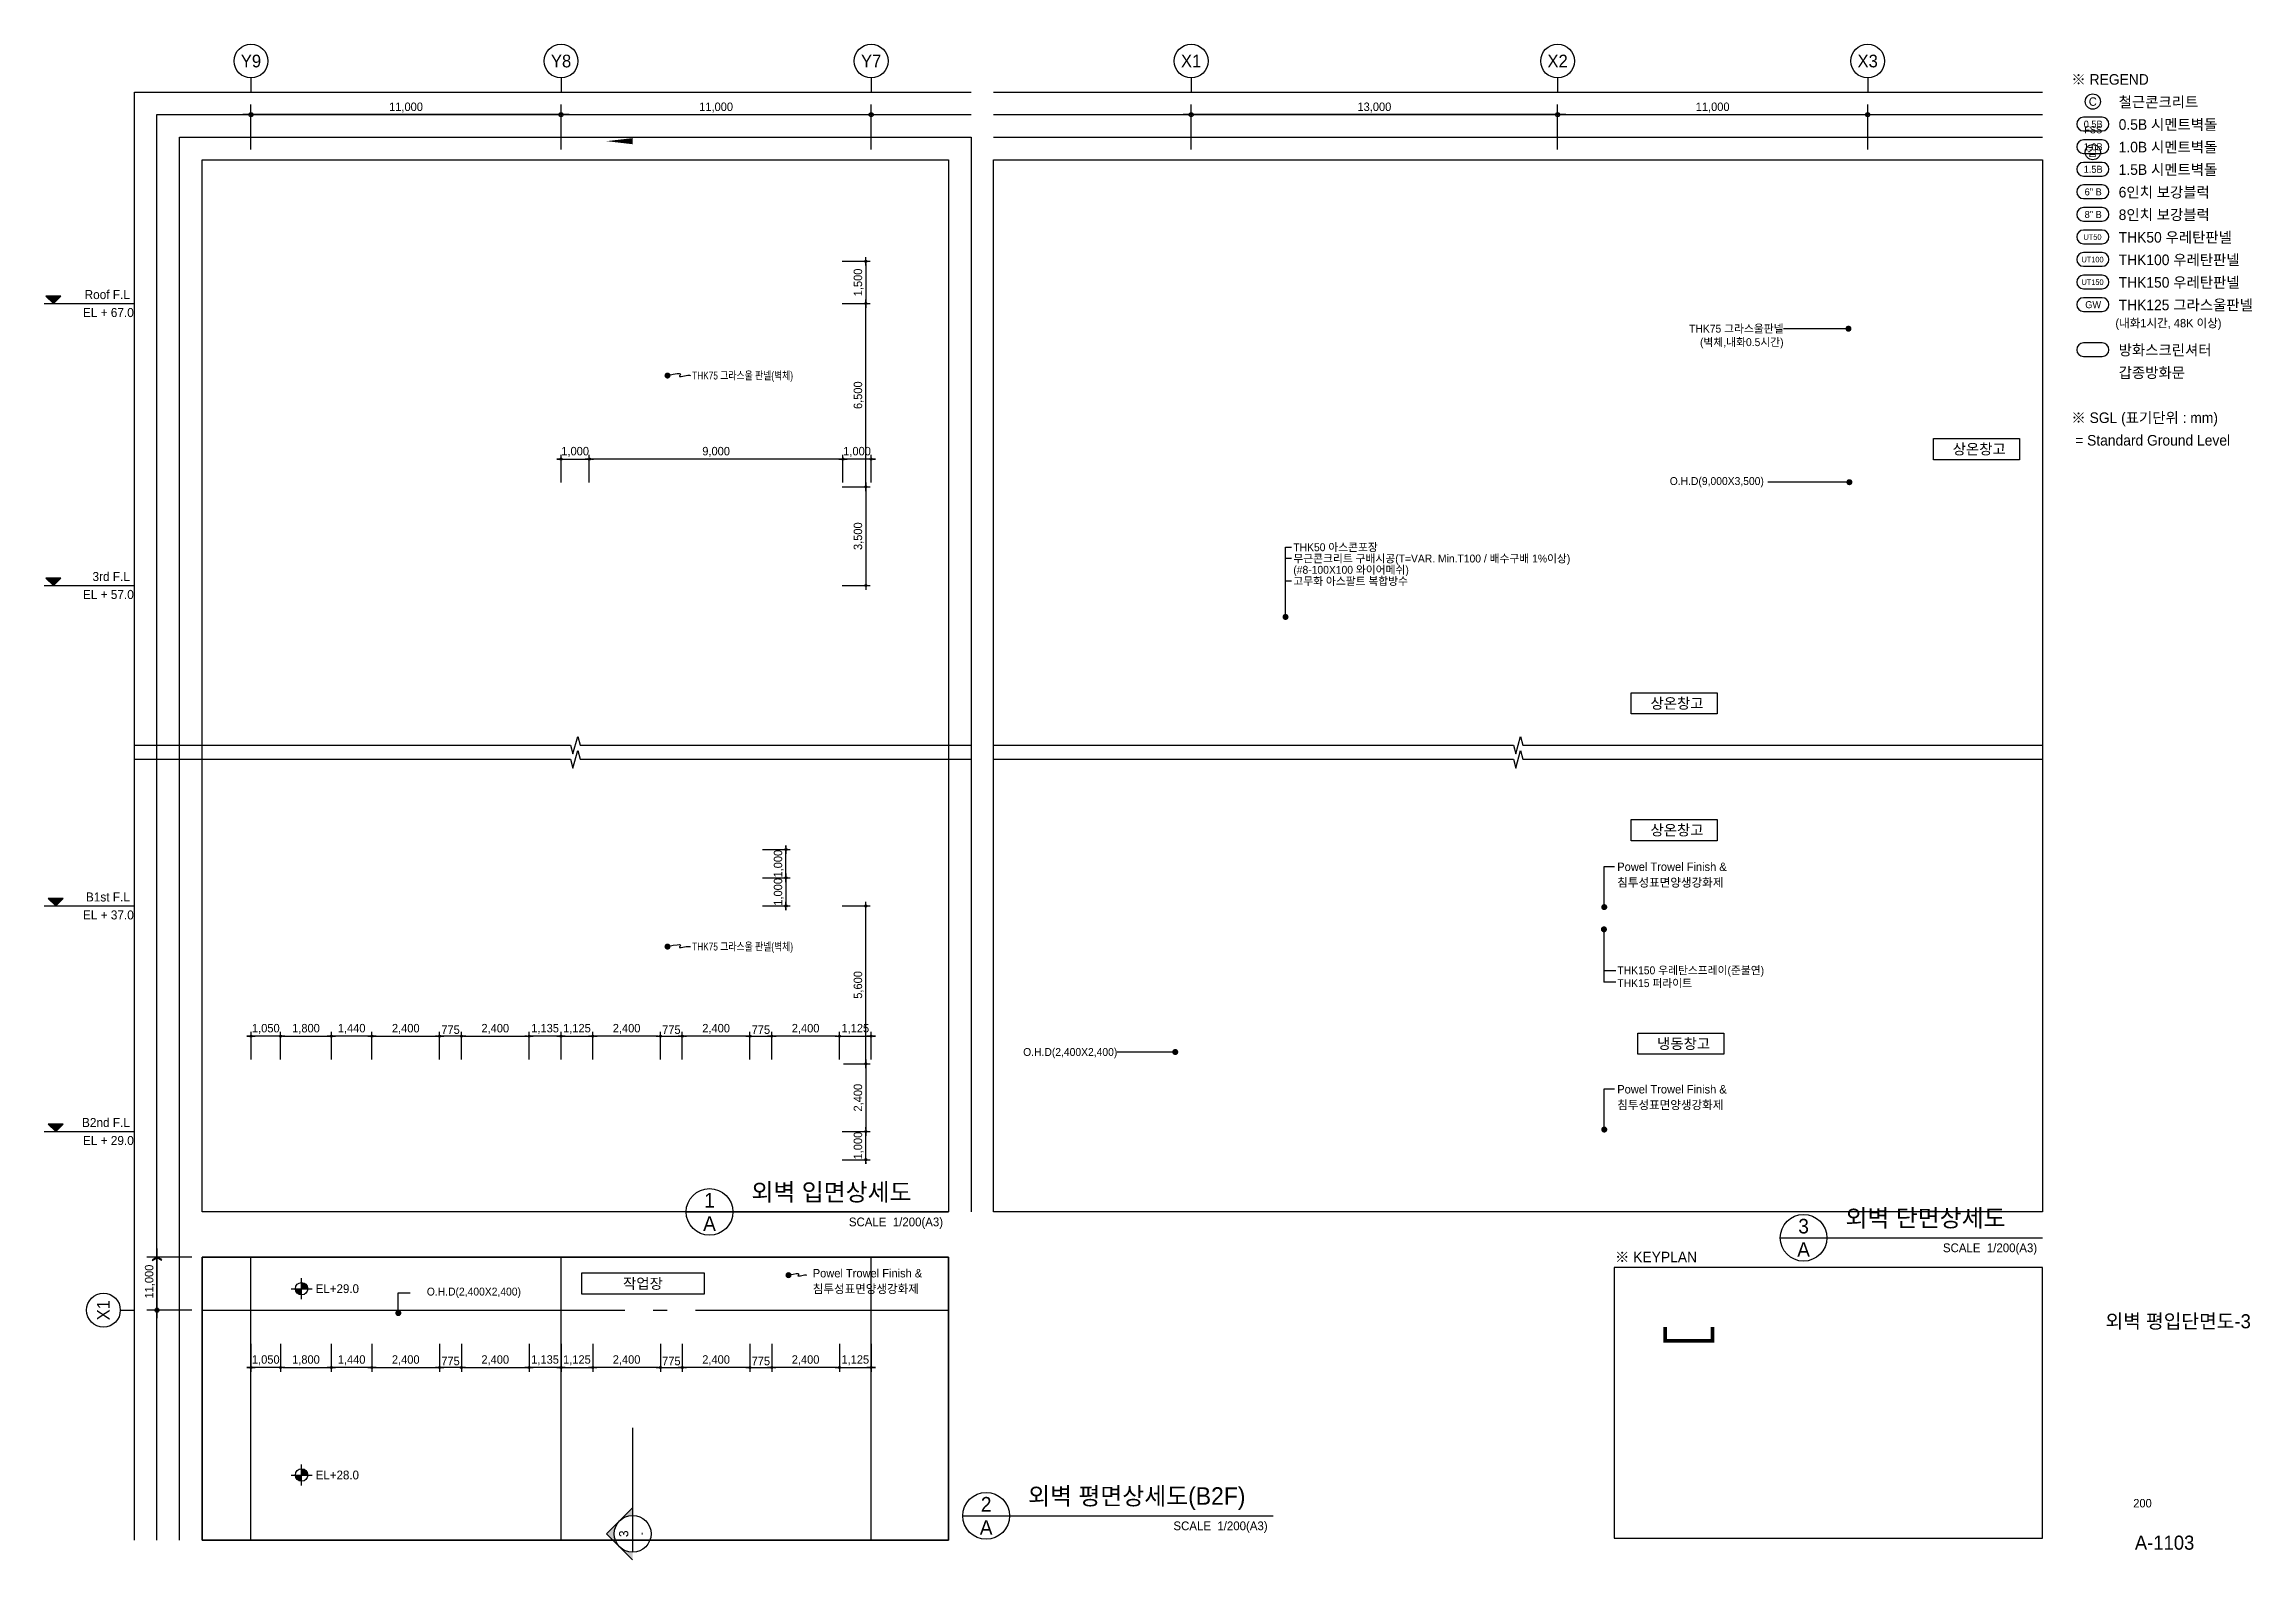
# Model space of a CAD drawing. Header units: millimetres. Extents: x 2569 to 248884, y 2561 to 56321.
# Drawn here: x 170569 to 248884, y 2561 to 56321 of the extents above; entities that cross this region are included whole.
import ezdxf
from ezdxf.enums import TextEntityAlignment as Align
from ezdxf.xclip import XClip

# ---------------------------------------------------------------- set-up
doc = ezdxf.new("R2010")
doc.units = ezdxf.units.MM
doc.linetypes.add('CEN', pattern=[35, 30, -2, 1, -2])
for name, color, linetype in [('$ZCDB_AUDIT_GENERATED_600D18', 7, 'Continuous'), ('4A.TEC CEN', 1, 'CEN'), ('4A.TEC DIM', 7, 'Continuous'), ('4A.TEC FORM-TEXT', 3, 'Continuous'), ('4A.TEC TEXT', 7, 'Continuous'), ('4A.TEC TEXT 1', 3, 'Continuous'), ('4A.TEC TEXT 2', 3, 'Continuous'), ('4A.TEC 심볼', 7, 'Continuous'), ('DIM', 7, 'Continuous'), ('MK', 7, 'Continuous'), ('SYM', 1, 'Continuous'), ('TEX', 3, 'Continuous'), ('㈜SE&C DIM', 7, 'Continuous'), ('㈜SE&C 심볼', 7, 'Continuous')]:
    doc.layers.add(name, color=color, linetype=linetype)
doc.layers.add('DEFPOINT', color=135, linetype='Continuous', plot=False)
doc.styles.add('ARTINT-A1.$0$돋움', font='')
doc.styles.add('GHS', font='malgun.ttf')
doc.styles.add('SAMOO', font='')
doc.styles.add('나눔고딕', font='')
doc.styles.add('돋움', font='')
doc.styles.add('돋음체', font='')
doc.styles.add('울릉도L', font='')
doc.styles.get('ARTINT-A1.$0$돋움').set_extended_font_data('Dotum')
doc.styles.get('SAMOO').set_extended_font_data('Dotum')
doc.styles.get('나눔고딕').set_extended_font_data('Dotum')
doc.styles.get('돋움').set_extended_font_data('Dotum')
doc.styles.get('돋음체').set_extended_font_data('Dotum')
doc.styles.get('울릉도L').set_extended_font_data('Dotum')
doc.dimstyles.new('DIM_600(외부치수)', dxfattribs={"dimscale": 400, "dimtxt": 3.3, "dimasz": 1, "dimexe": 2, "dimexo": 2, "dimgap": 1, "dimtad": 1, "dimdec": 0, "dimdsep": 46, "dimlunit": 6, "dimtxsty": '나눔고딕', "dimblk1": 'DIMDOT', "dimblk2": 'DIMDOT', "dimsah": 1, "dimcen": 2.5, "dimdle": 1.5, "dimclrd": 8, "dimclre": 8, "dimclrt": 3, "dimadec": 0, "dimazin": 0, "dimtfac": 1, "dimtdec": 0, "dimtix": 1, "dimtmove": 2, "dimatfit": 3, "dimldrblk": 'DIMDOT', "dimfxl": 1, "dimtvp": 1, "dimtolj": 1, "dimtzin": 0, "dimarcsym": 0})

msp = doc.modelspace()

# ---------------------------------------------------------------- texts
at = {"layer": '4A.TEC FORM-TEXT', "style": '돋움'}
msp.add_text('A-1103', height=500, dxfattribs=at).set_placement((245788.92, 2919.86), align=Align.CENTER)
at = {"layer": '4A.TEC TEXT', "style": '돋움'}
for s, p in [('C', (243241.86, 54283.97, -6666.67)), ('갑', (243229.37, 52493.14, -6666.67))]:
    msp.add_text(s, height=300, dxfattribs=at).set_placement(p, align=Align.MIDDLE_CENTER)
for s, height, p in [('0.5B', 250, (243255.62, 53480.12, -6666.67)), ('FSS', 250, (243255.62, 53285.39, -6666.67)), ('1.0B', 250, (243255.62, 52680.12, -6666.67)), ('1.5B', 250, (243255.62, 51880.12, -6666.67)), ('6" B', 250, (243255.62, 51080.12, -6666.67)), ('8" B', 250, (243255.62, 50280.12, -6666.67)), ('UT50', 200, (243231.84, 49480.12, -6666.67)), ('UT100', 200, (243231.84, 48680.12, -6666.67)), ('UT150', 200, (243231.84, 47880.12, -6666.67)), ('GW', 250, (243255.62, 47080.12, -6666.67))]:
    msp.add_text(s, height=height, dxfattribs=at).set_placement(p, align=Align.MIDDLE)
for s, p in [('THK75 그라스울판넬', (232272.08, 46228.99)), ('(벽체,내화0.5시간)', (232272.08, 45751.72)), ('O.H.D(9,000X3,500)', (231573.53, 40824.54)), ('O.H.D(2,400X2,400)', (208637.74, 20573.35)), ('O.H.D(2,400X2,400)', (187483.88, 12075.22))]:
    msp.add_text(s, height=280, dxfattribs=at).set_placement(p, align=Align.MIDDLE_RIGHT)
at = {"layer": '4A.TEC TEXT', "style": '돋움', "width": 0.8}
for p in [(193557.91, 44567.93), (193557.91, 24313.6)]:
    msp.add_text('THK75 그라스울 판넬(벽체)', height=280, dxfattribs=at).set_placement(p, align=Align.MIDDLE_LEFT)
at = {"layer": '4A.TEC TEXT', "color": 3, "style": '돋음체'}
for s, p in [('상온창고', (239212.85, 41957.94)), ('상온창고', (228492.46, 32939.46)), ('상온창고', (228492.46, 28444)), ('냉동창고', (228727.31, 20869.18)), ('작업장', (191808.79, 12361.85))]:
    msp.add_text(s, height=375, dxfattribs=at).set_placement(p, align=Align.MIDDLE_CENTER)
at = {"layer": '4A.TEC TEXT', "style": '돋움'}
for s, height, p in [('THK50 아스콘포장', 280, (214881.49, 38476.4)), ('무근콘크리트 구배시공(T=VAR. Min.T100 / 배수구배 1%이상)', 280, (214881.49, 38076.4)), ('(#8-100X100 와이어메쉬)', 280, (214881.49, 37676.4)), ('고무화 아스팔트 복합방수', 280, (214881.49, 37276.4)), ('침투성표면양생강화제', 300, (226372.7, 26585.97)), ('Powel Trowel Finish &', 300, (226372.7, 27143.06)), ('THK150 우레탄스프레이(준불연)', 280, (226378.46, 23470.05)), ('THK15 퍼라이트', 280, (226378.46, 23015.82)), ('침투성표면양생강화제', 300, (226372.7, 18694.39)), ('Powel Trowel Finish &', 300, (226372.7, 19251.48)), ('Powel Trowel Finish &', 300, (197834.49, 12728.12)), ('침투성표면양생강화제', 300, (197834.49, 12171.02))]:
    msp.add_text(s, height=height, dxfattribs=at).set_placement(p, align=Align.MIDDLE_LEFT)
at = {"layer": '4A.TEC TEXT 2', "color": 3, "style": '나눔고딕'}
for s, height, p in [('※ REGEND', 375, (242480.49, 54770.4, -6666.67)), ('철근콘크리트', 375, (244160.39, 53970.44, -6666.67)), ('0.5B 시멘트벽돌', 375, (244160.39, 53170.44, -6666.67)), ('1.0B 시멘트벽돌', 375, (244160.39, 52370.44, -6666.67)), ('1.5B 시멘트벽돌', 375, (244160.39, 51570.44, -6666.67)), ('6인치 보강블럭', 375, (244160.39, 50770.44, -6666.67)), ('8인치 보강블럭', 375, (244160.39, 49970.44, -6666.67)), ('THK50 우레탄판넬', 375, (244160.39, 49170.44, -6666.67)), ('THK100 우레탄판넬', 375, (244160.39, 48370.44, -6666.67)), ('THK150 우레탄판넬', 375, (244160.39, 47570.44, -6666.67)), ('THK125 그라스울판넬', 375, (244160.39, 46770.44, -6666.67)), ('(내화1시간, 48K 이상)', 300, (244044.19, 46185.72, -6666.67)), ('방화스크린셔터', 375, (244160.39, 45170.44, -6666.67)), ('갑종방화문', 375, (244160.39, 44370.44, -6666.67)), ('※ SGL (표기단위 : mm)', 375, (242480.49, 42770.4, -6666.67)), (' = Standard Ground Level', 375, (242480.49, 41970.4, -6666.67)), ('외벽 입면상세도', 621, (195657.96, 15107.75)), ('외벽 단면상세도', 621, (234467.96, 14190.06)), ('※ KEYPLAN', 375, (226292.09, 13001.15, -6666.67)), ('외벽 평면상세도(B2F)', 621, (205471.6, 4328.57))]:
    msp.add_text(s, height=height, dxfattribs=at).set_placement(p, align=Align.BOTTOM_LEFT)
for s, p in [('1', (194172.18, 15314.75)), ('A', (194172.18, 14486.75)), ('3', (232982.18, 14397.06)), ('A', (232982.18, 13569.06)), ('2', (203985.82, 4535.57)), ('A', (203985.82, 3707.57))]:
    msp.add_text(s, height=517.5, dxfattribs=at).set_placement(p, align=Align.MIDDLE)
for p in [(202457.2, 14297.47), (241267.2, 13379.78), (213970.83, 3518.29)]:
    msp.add_text('SCALE  1/200(A3)', height=310.5, dxfattribs=at).set_placement(p, align=Align.BOTTOM_RIGHT)
at = {"layer": '4A.TEC TEXT 2', "style": '나눔고딕'}
for s, height, p in [('외벽 평입단면도-3', 500, (246270.7, 10772.9)), ('200', 300, (245004.95, 4419.84))]:
    msp.add_text(s, height=height, dxfattribs=at).set_placement(p, align=Align.CENTER)
at = {"layer": 'MK', "style": '돋움'}
msp.add_text('3', height=326.69, rotation=90, dxfattribs=at).set_placement((191292.6, 3484.77), align=Align.CENTER)
at = {"layer": 'MK', "style": '돋움', "width": 0.7}
msp.add_text('-', height=326.69, rotation=90, dxfattribs=at).set_placement((191908.23, 3484.77), align=Align.CENTER)
at = {"layer": '㈜SE&C 심볼', "style": 'ARTINT-A1.$0$돋움'}
for s, p in [('Roof F.L', (173611.49, 47278.71)), ('EL + 67.0', (173749.17, 46641.53)), ('3rd F.L', (173611.49, 37278.71)), ('EL + 57.0', (173749.17, 36641.53)), ('B1st F.L', (173611.49, 25912.08)), ('EL + 37.0', (173749.17, 25274.91)), ('B2nd F.L', (173611.49, 17912.08)), ('EL + 29.0', (173749.17, 17274.91))]:
    msp.add_text(s, height=320.229, dxfattribs=at).set_placement(p, align=Align.RIGHT)

# ---------------------------------------------------------------- blocks, each defined once
blk = doc.blocks.new('DIMDOT')
at = {"color": 0}
blk.add_line((-2, 0), (2, 0), dxfattribs=at)
for radius in [0.5, 0.25]:
    blk.add_circle((0, 0), radius, dxfattribs=at)
blk = doc.blocks.new('*D16')
at = {"layer": '$ZCDB_AUDIT_GENERATED_600D18', "color": 8, "lineweight": -2, "transparency": 16777216}
for p, q in [((177906, 52581), (177906, 54181)), ((188906, 52581), (188906, 54181)), ((188762, 53821), (178050, 53821))]:
    blk.add_line(p, q, dxfattribs=at)
at = {"layer": 'Defpoints', "color": 0, "transparency": 16777216}
for p in [(177906, 53821), (177906, 52221), (188906, 52221)]:
    blk.add_point(p, dxfattribs=at)
at = {"layer": '$ZCDB_AUDIT_GENERATED_600D18', "color": 8, "lineweight": -2, "transparency": 16777216, "xscale": 144, "yscale": 144, "zscale": 144, "rotation": 180}
blk.add_blockref('DIMDOT', (177906, 53821), dxfattribs=at)
at = {"layer": '$ZCDB_AUDIT_GENERATED_600D18', "color": 8, "lineweight": -2, "transparency": 16777216, "xscale": 144, "yscale": 144, "zscale": 144}
blk.add_blockref('DIMDOT', (188906, 53821), dxfattribs=at)
at = {"layer": '$ZCDB_AUDIT_GENERATED_600D18', "color": 3, "transparency": 16777216, "insert": (183406, 54072), "char_height": 300, "attachment_point": 5, "style": '나눔고딕'}
blk.add_mtext('\\A1;11,000', dxfattribs=at)
blk = doc.blocks.new('ccs122')
at = {"layer": '4A.TEC 심볼'}
blk.add_line((0, 8), (0, 3), dxfattribs=at)
blk.add_circle((0, 14), 6, dxfattribs=at)
at = {"layer": '4A.TEC TEXT 2', "color": 3, "style": 'GHS'}
blk.add_attdef('NO', text='', height=4.5, dxfattribs=at).set_placement((-0.01, 14.02), align=Align.MIDDLE_CENTER)
blk = doc.blocks.new('*D17')
at = {"layer": '$ZCDB_AUDIT_GENERATED_600D18', "color": 8, "lineweight": -2, "transparency": 16777216}
for p, q in [((188906, 52581), (188906, 54181)), ((199906, 52581), (199906, 54181)), ((189050, 53821), (199762, 53821))]:
    blk.add_line(p, q, dxfattribs=at)
at = {"layer": 'Defpoints', "color": 0, "transparency": 16777216}
for p in [(199906, 53821), (188906, 52221), (199906, 52221)]:
    blk.add_point(p, dxfattribs=at)
at = {"layer": '$ZCDB_AUDIT_GENERATED_600D18', "color": 8, "lineweight": -2, "transparency": 16777216, "xscale": 144, "yscale": 144, "zscale": 144, "rotation": 180}
blk.add_blockref('DIMDOT', (188906, 53821), dxfattribs=at)
at = {"layer": '$ZCDB_AUDIT_GENERATED_600D18', "color": 8, "lineweight": -2, "transparency": 16777216, "xscale": 144, "yscale": 144, "zscale": 144}
blk.add_blockref('DIMDOT', (199906, 53821), dxfattribs=at)
at = {"layer": '$ZCDB_AUDIT_GENERATED_600D18', "color": 3, "transparency": 16777216, "insert": (194406, 54072), "char_height": 300, "attachment_point": 5, "style": '나눔고딕'}
blk.add_mtext('\\A1;11,000', dxfattribs=at)
blk = doc.blocks.new('*D120')
at = {"layer": '4A.TEC DIM', "color": 8, "lineweight": -2, "transparency": 16777216}
for p, q in [((169308, -38163), (169308, -25069)), ((281308, -38163), (281308, -25069)), ((169808, -26069), (280808, -26069))]:
    blk.add_line(p, q, dxfattribs=at)
at = {"layer": 'Defpoints', "color": 0, "transparency": 16777216}
for p in [(281308, -26069), (169308, -39163), (281308, -39163)]:
    blk.add_point(p, dxfattribs=at)
at = {"layer": '4A.TEC DIM', "color": 8, "lineweight": -2, "transparency": 16777216, "xscale": 500, "yscale": 500, "zscale": 500, "rotation": 180}
blk.add_blockref('DIMDOT', (169308, -26069), dxfattribs=at)
at = {"layer": '4A.TEC DIM', "color": 8, "lineweight": -2, "transparency": 16777216, "xscale": 500, "yscale": 500, "zscale": 500}
blk.add_blockref('DIMDOT', (281308, -26069), dxfattribs=at)
at = {"layer": '4A.TEC DIM', "color": 3, "transparency": 16777216, "insert": (225308, -24584), "char_height": 1650, "attachment_point": 5, "style": '나눔고딕'}
blk.add_mtext('\\A1;112,000', dxfattribs=at)
blk = doc.blocks.new('*D121')
at = {"layer": '4A.TEC DIM', "color": 8, "lineweight": -2, "transparency": 16777216}
for p, q in [((48195, -103937), (40113, -103937)), ((41113, -104437), (41113, -114437)), ((48195, -114937), (40113, -114937))]:
    blk.add_line(p, q, dxfattribs=at)
at = {"layer": 'Defpoints', "color": 0, "transparency": 16777216}
for p in [(49195, -103937), (41113, -114937), (49195, -114937)]:
    blk.add_point(p, dxfattribs=at)
at = {"layer": '4A.TEC DIM', "color": 8, "lineweight": -2, "transparency": 16777216, "xscale": 500, "yscale": 500, "zscale": 500}
for p, rotation in [((41113, -103937), 90), ((41113, -114937), 270)]:
    blk.add_blockref('DIMDOT', p, dxfattribs=dict(at, rotation=rotation))
at = {"layer": '4A.TEC DIM', "color": 3, "transparency": 16777216, "insert": (39628, -109437), "char_height": 1650, "attachment_point": 5, "rotation": 90, "style": '나눔고딕'}
blk.add_mtext('\\A1;11,000', dxfattribs=at)
blk = doc.blocks.new('*D122')
at = {"layer": '4A.TEC DIM', "color": 8, "lineweight": -2, "transparency": 16777216}
for p, q in [((48195, -92937), (35100, -92937)), ((36100, -93437), (36100, -180437)), ((48195, -180937), (35100, -180937))]:
    blk.add_line(p, q, dxfattribs=at)
at = {"layer": 'Defpoints', "color": 0, "transparency": 16777216}
for p in [(49195, -92937), (36100, -180937), (49195, -180937)]:
    blk.add_point(p, dxfattribs=at)
at = {"layer": '4A.TEC DIM', "color": 8, "lineweight": -2, "transparency": 16777216, "xscale": 500, "yscale": 500, "zscale": 500}
for p, rotation in [((36100, -92937), 90), ((36100, -180937), 270)]:
    blk.add_blockref('DIMDOT', p, dxfattribs=dict(at, rotation=rotation))
at = {"layer": '4A.TEC DIM', "color": 3, "transparency": 16777216, "insert": (34615, -136937), "char_height": 1650, "attachment_point": 5, "rotation": 90, "style": '나눔고딕'}
blk.add_mtext('\\A1;88,000', dxfattribs=at)
blk = doc.blocks.new('*D123')
at = {"layer": '4A.TEC DIM', "color": 8, "lineweight": -2, "transparency": 16777216}
for p, q in [((48195, -169937), (40113, -169937)), ((41113, -170437), (41113, -180437)), ((48195, -180937), (40113, -180937))]:
    blk.add_line(p, q, dxfattribs=at)
at = {"layer": 'Defpoints', "color": 0, "transparency": 16777216}
for p in [(49195, -169937), (41113, -180937), (49195, -180937)]:
    blk.add_point(p, dxfattribs=at)
at = {"layer": '4A.TEC DIM', "color": 8, "lineweight": -2, "transparency": 16777216, "xscale": 500, "yscale": 500, "zscale": 500}
for p, rotation in [((41113, -169937), 90), ((41113, -180937), 270)]:
    blk.add_blockref('DIMDOT', p, dxfattribs=dict(at, rotation=rotation))
at = {"layer": '4A.TEC DIM', "color": 3, "transparency": 16777216, "insert": (39628, -175437), "char_height": 1650, "attachment_point": 5, "rotation": 90, "style": '나눔고딕'}
blk.add_mtext('\\A1;11,000', dxfattribs=at)
blk = doc.blocks.new('*D124')
at = {"layer": '4A.TEC DIM', "color": 8, "lineweight": -2, "transparency": 16777216}
for p, q in [((48195, -158937), (40113, -158937)), ((41113, -159437), (41113, -169437)), ((48195, -169937), (40113, -169937))]:
    blk.add_line(p, q, dxfattribs=at)
at = {"layer": 'Defpoints', "color": 0, "transparency": 16777216}
for p in [(49195, -158937), (41113, -169937), (49195, -169937)]:
    blk.add_point(p, dxfattribs=at)
at = {"layer": '4A.TEC DIM', "color": 8, "lineweight": -2, "transparency": 16777216, "xscale": 500, "yscale": 500, "zscale": 500}
for p, rotation in [((41113, -158937), 90), ((41113, -169937), 270)]:
    blk.add_blockref('DIMDOT', p, dxfattribs=dict(at, rotation=rotation))
at = {"layer": '4A.TEC DIM', "color": 3, "transparency": 16777216, "insert": (39628, -164437), "char_height": 1650, "attachment_point": 5, "rotation": 90, "style": '나눔고딕'}
blk.add_mtext('\\A1;11,000', dxfattribs=at)
blk = doc.blocks.new('*D125')
at = {"layer": '4A.TEC DIM', "color": 8, "lineweight": -2, "transparency": 16777216}
for p, q in [((48195, -147937), (40113, -147937)), ((41113, -148437), (41113, -158437)), ((48195, -158937), (40113, -158937))]:
    blk.add_line(p, q, dxfattribs=at)
at = {"layer": 'Defpoints', "color": 0, "transparency": 16777216}
for p in [(49195, -147937), (41113, -158937), (49195, -158937)]:
    blk.add_point(p, dxfattribs=at)
at = {"layer": '4A.TEC DIM', "color": 8, "lineweight": -2, "transparency": 16777216, "xscale": 500, "yscale": 500, "zscale": 500}
for p, rotation in [((41113, -147937), 90), ((41113, -158937), 270)]:
    blk.add_blockref('DIMDOT', p, dxfattribs=dict(at, rotation=rotation))
at = {"layer": '4A.TEC DIM', "color": 3, "transparency": 16777216, "insert": (39628, -153437), "char_height": 1650, "attachment_point": 5, "rotation": 90, "style": '나눔고딕'}
blk.add_mtext('\\A1;11,000', dxfattribs=at)
blk = doc.blocks.new('*D126')
at = {"layer": '4A.TEC DIM', "color": 8, "lineweight": -2, "transparency": 16777216}
for p, q in [((48195, -136937), (40113, -136937)), ((41113, -137437), (41113, -147437)), ((48195, -147937), (40113, -147937))]:
    blk.add_line(p, q, dxfattribs=at)
at = {"layer": 'Defpoints', "color": 0, "transparency": 16777216}
for p in [(49195, -136937), (41113, -147937), (49195, -147937)]:
    blk.add_point(p, dxfattribs=at)
at = {"layer": '4A.TEC DIM', "color": 8, "lineweight": -2, "transparency": 16777216, "xscale": 500, "yscale": 500, "zscale": 500}
for p, rotation in [((41113, -136937), 90), ((41113, -147937), 270)]:
    blk.add_blockref('DIMDOT', p, dxfattribs=dict(at, rotation=rotation))
at = {"layer": '4A.TEC DIM', "color": 3, "transparency": 16777216, "insert": (39628, -142437), "char_height": 1650, "attachment_point": 5, "rotation": 90, "style": '나눔고딕'}
blk.add_mtext('\\A1;11,000', dxfattribs=at)
blk = doc.blocks.new('*D127')
at = {"layer": '4A.TEC DIM', "color": 8, "lineweight": -2, "transparency": 16777216}
for p, q in [((48195, -125937), (40113, -125937)), ((41113, -126437), (41113, -136437)), ((48195, -136937), (40113, -136937))]:
    blk.add_line(p, q, dxfattribs=at)
at = {"layer": 'Defpoints', "color": 0, "transparency": 16777216}
for p in [(49195, -125937), (41113, -136937), (49195, -136937)]:
    blk.add_point(p, dxfattribs=at)
at = {"layer": '4A.TEC DIM', "color": 8, "lineweight": -2, "transparency": 16777216, "xscale": 500, "yscale": 500, "zscale": 500}
for p, rotation in [((41113, -125937), 90), ((41113, -136937), 270)]:
    blk.add_blockref('DIMDOT', p, dxfattribs=dict(at, rotation=rotation))
at = {"layer": '4A.TEC DIM', "color": 3, "transparency": 16777216, "insert": (39628, -131437), "char_height": 1650, "attachment_point": 5, "rotation": 90, "style": '나눔고딕'}
blk.add_mtext('\\A1;11,000', dxfattribs=at)
blk = doc.blocks.new('*D128')
at = {"layer": '4A.TEC DIM', "color": 8, "lineweight": -2, "transparency": 16777216}
for p, q in [((48195, -114937), (40113, -114937)), ((41113, -115437), (41113, -125437)), ((48195, -125937), (40113, -125937))]:
    blk.add_line(p, q, dxfattribs=at)
at = {"layer": 'Defpoints', "color": 0, "transparency": 16777216}
for p in [(49195, -114937), (41113, -125937), (49195, -125937)]:
    blk.add_point(p, dxfattribs=at)
at = {"layer": '4A.TEC DIM', "color": 8, "lineweight": -2, "transparency": 16777216, "xscale": 500, "yscale": 500, "zscale": 500}
for p, rotation in [((41113, -114937), 90), ((41113, -125937), 270)]:
    blk.add_blockref('DIMDOT', p, dxfattribs=dict(at, rotation=rotation))
at = {"layer": '4A.TEC DIM', "color": 3, "transparency": 16777216, "insert": (39628, -120437), "char_height": 1650, "attachment_point": 5, "rotation": 90, "style": '나눔고딕'}
blk.add_mtext('\\A1;11,000', dxfattribs=at)
blk = doc.blocks.new('*D129')
at = {"layer": '4A.TEC DIM', "color": 8, "lineweight": -2, "transparency": 16777216}
for p, q in [((169308, -38163), (169308, -30082)), ((182308, -38163), (182308, -30082)), ((181808, -31082), (169808, -31082))]:
    blk.add_line(p, q, dxfattribs=at)
at = {"layer": 'Defpoints', "color": 0, "transparency": 16777216}
for p in [(169308, -31082), (169308, -39163), (182308, -39163)]:
    blk.add_point(p, dxfattribs=at)
at = {"layer": '4A.TEC DIM', "color": 8, "lineweight": -2, "transparency": 16777216, "xscale": 500, "yscale": 500, "zscale": 500, "rotation": 180}
blk.add_blockref('DIMDOT', (169308, -31082), dxfattribs=at)
at = {"layer": '4A.TEC DIM', "color": 8, "lineweight": -2, "transparency": 16777216, "xscale": 500, "yscale": 500, "zscale": 500}
blk.add_blockref('DIMDOT', (182308, -31082), dxfattribs=at)
at = {"layer": '4A.TEC DIM', "color": 3, "transparency": 16777216, "insert": (175808, -29597), "char_height": 1650, "attachment_point": 5, "style": '나눔고딕'}
blk.add_mtext('\\A1;13,000', dxfattribs=at)
blk = doc.blocks.new('*D130')
at = {"layer": '4A.TEC DIM', "color": 8, "lineweight": -2, "transparency": 16777216}
for p, q in [((193308, -38163), (193308, -30082)), ((204308, -38163), (204308, -30082)), ((203808, -31082), (193808, -31082))]:
    blk.add_line(p, q, dxfattribs=at)
at = {"layer": 'Defpoints', "color": 0, "transparency": 16777216}
for p in [(193308, -31082), (193308, -39163), (204308, -39163)]:
    blk.add_point(p, dxfattribs=at)
at = {"layer": '4A.TEC DIM', "color": 8, "lineweight": -2, "transparency": 16777216, "xscale": 500, "yscale": 500, "zscale": 500, "rotation": 180}
blk.add_blockref('DIMDOT', (193308, -31082), dxfattribs=at)
at = {"layer": '4A.TEC DIM', "color": 8, "lineweight": -2, "transparency": 16777216, "xscale": 500, "yscale": 500, "zscale": 500}
blk.add_blockref('DIMDOT', (204308, -31082), dxfattribs=at)
at = {"layer": '4A.TEC DIM', "color": 3, "transparency": 16777216, "insert": (198808, -29597), "char_height": 1650, "attachment_point": 5, "style": '나눔고딕'}
blk.add_mtext('\\A1;11,000', dxfattribs=at)
blk = doc.blocks.new('*D131')
at = {"layer": '4A.TEC DIM', "color": 8, "lineweight": -2, "transparency": 16777216}
for p, q in [((204308, -38163), (204308, -30082)), ((215308, -38163), (215308, -30082)), ((214808, -31082), (204808, -31082))]:
    blk.add_line(p, q, dxfattribs=at)
at = {"layer": 'Defpoints', "color": 0, "transparency": 16777216}
for p in [(204308, -31082), (204308, -39163), (215308, -39163)]:
    blk.add_point(p, dxfattribs=at)
at = {"layer": '4A.TEC DIM', "color": 8, "lineweight": -2, "transparency": 16777216, "xscale": 500, "yscale": 500, "zscale": 500, "rotation": 180}
blk.add_blockref('DIMDOT', (204308, -31082), dxfattribs=at)
at = {"layer": '4A.TEC DIM', "color": 8, "lineweight": -2, "transparency": 16777216, "xscale": 500, "yscale": 500, "zscale": 500}
blk.add_blockref('DIMDOT', (215308, -31082), dxfattribs=at)
at = {"layer": '4A.TEC DIM', "color": 3, "transparency": 16777216, "insert": (209808, -29597), "char_height": 1650, "attachment_point": 5, "style": '나눔고딕'}
blk.add_mtext('\\A1;11,000', dxfattribs=at)
blk = doc.blocks.new('*D132')
at = {"layer": '4A.TEC DIM', "color": 8, "lineweight": -2, "transparency": 16777216}
for p, q in [((215308, -38163), (215308, -30082)), ((226308, -38163), (226308, -30082)), ((225808, -31082), (215808, -31082))]:
    blk.add_line(p, q, dxfattribs=at)
at = {"layer": 'Defpoints', "color": 0, "transparency": 16777216}
for p in [(215308, -31082), (215308, -39163), (226308, -39163)]:
    blk.add_point(p, dxfattribs=at)
at = {"layer": '4A.TEC DIM', "color": 8, "lineweight": -2, "transparency": 16777216, "xscale": 500, "yscale": 500, "zscale": 500, "rotation": 180}
blk.add_blockref('DIMDOT', (215308, -31082), dxfattribs=at)
at = {"layer": '4A.TEC DIM', "color": 8, "lineweight": -2, "transparency": 16777216, "xscale": 500, "yscale": 500, "zscale": 500}
blk.add_blockref('DIMDOT', (226308, -31082), dxfattribs=at)
at = {"layer": '4A.TEC DIM', "color": 3, "transparency": 16777216, "insert": (220808, -29597), "char_height": 1650, "attachment_point": 5, "style": '나눔고딕'}
blk.add_mtext('\\A1;11,000', dxfattribs=at)
blk = doc.blocks.new('*D133')
at = {"layer": '4A.TEC DIM', "color": 8, "lineweight": -2, "transparency": 16777216}
for p, q in [((226308, -38163), (226308, -30082)), ((237308, -38163), (237308, -30082)), ((236808, -31082), (226808, -31082))]:
    blk.add_line(p, q, dxfattribs=at)
at = {"layer": 'Defpoints', "color": 0, "transparency": 16777216}
for p in [(226308, -31082), (226308, -39163), (237308, -39163)]:
    blk.add_point(p, dxfattribs=at)
at = {"layer": '4A.TEC DIM', "color": 8, "lineweight": -2, "transparency": 16777216, "xscale": 500, "yscale": 500, "zscale": 500, "rotation": 180}
blk.add_blockref('DIMDOT', (226308, -31082), dxfattribs=at)
at = {"layer": '4A.TEC DIM', "color": 8, "lineweight": -2, "transparency": 16777216, "xscale": 500, "yscale": 500, "zscale": 500}
blk.add_blockref('DIMDOT', (237308, -31082), dxfattribs=at)
at = {"layer": '4A.TEC DIM', "color": 3, "transparency": 16777216, "insert": (231808, -29597), "char_height": 1650, "attachment_point": 5, "style": '나눔고딕'}
blk.add_mtext('\\A1;11,000', dxfattribs=at)
blk = doc.blocks.new('*D134')
at = {"layer": '4A.TEC DIM', "color": 8, "lineweight": -2, "transparency": 16777216}
for p, q in [((237308, -38163), (237308, -30082)), ((248308, -38163), (248308, -30082)), ((247808, -31082), (237808, -31082))]:
    blk.add_line(p, q, dxfattribs=at)
at = {"layer": 'Defpoints', "color": 0, "transparency": 16777216}
for p in [(237308, -31082), (237308, -39163), (248308, -39163)]:
    blk.add_point(p, dxfattribs=at)
at = {"layer": '4A.TEC DIM', "color": 8, "lineweight": -2, "transparency": 16777216, "xscale": 500, "yscale": 500, "zscale": 500, "rotation": 180}
blk.add_blockref('DIMDOT', (237308, -31082), dxfattribs=at)
at = {"layer": '4A.TEC DIM', "color": 8, "lineweight": -2, "transparency": 16777216, "xscale": 500, "yscale": 500, "zscale": 500}
blk.add_blockref('DIMDOT', (248308, -31082), dxfattribs=at)
at = {"layer": '4A.TEC DIM', "color": 3, "transparency": 16777216, "insert": (242808, -29597), "char_height": 1650, "attachment_point": 5, "style": '나눔고딕'}
blk.add_mtext('\\A1;11,000', dxfattribs=at)
blk = doc.blocks.new('*D135')
at = {"layer": '4A.TEC DIM', "color": 8, "lineweight": -2, "transparency": 16777216}
for p, q in [((248308, -38163), (248308, -30082)), ((259308, -38163), (259308, -30082)), ((258808, -31082), (248808, -31082))]:
    blk.add_line(p, q, dxfattribs=at)
at = {"layer": 'Defpoints', "color": 0, "transparency": 16777216}
for p in [(248308, -31082), (248308, -39163), (259308, -39163)]:
    blk.add_point(p, dxfattribs=at)
at = {"layer": '4A.TEC DIM', "color": 8, "lineweight": -2, "transparency": 16777216, "xscale": 500, "yscale": 500, "zscale": 500, "rotation": 180}
blk.add_blockref('DIMDOT', (248308, -31082), dxfattribs=at)
at = {"layer": '4A.TEC DIM', "color": 8, "lineweight": -2, "transparency": 16777216, "xscale": 500, "yscale": 500, "zscale": 500}
blk.add_blockref('DIMDOT', (259308, -31082), dxfattribs=at)
at = {"layer": '4A.TEC DIM', "color": 3, "transparency": 16777216, "insert": (253808, -29597), "char_height": 1650, "attachment_point": 5, "style": '나눔고딕'}
blk.add_mtext('\\A1;11,000', dxfattribs=at)
blk = doc.blocks.new('*D136')
at = {"layer": '4A.TEC DIM', "color": 8, "lineweight": -2, "transparency": 16777216}
for p, q in [((48195, -92937), (40113, -92937)), ((41113, -93437), (41113, -103437)), ((48195, -103937), (40113, -103937))]:
    blk.add_line(p, q, dxfattribs=at)
at = {"layer": 'Defpoints', "color": 0, "transparency": 16777216}
for p in [(49195, -92937), (41113, -103937), (49195, -103937)]:
    blk.add_point(p, dxfattribs=at)
at = {"layer": '4A.TEC DIM', "color": 8, "lineweight": -2, "transparency": 16777216, "xscale": 500, "yscale": 500, "zscale": 500}
for p, rotation in [((41113, -92937), 90), ((41113, -103937), 270)]:
    blk.add_blockref('DIMDOT', p, dxfattribs=dict(at, rotation=rotation))
at = {"layer": '4A.TEC DIM', "color": 3, "transparency": 16777216, "insert": (39628, -98437), "char_height": 1650, "attachment_point": 5, "rotation": 90, "style": '나눔고딕'}
blk.add_mtext('\\A1;11,000', dxfattribs=at)
blk = doc.blocks.new('*D137')
at = {"layer": '4A.TEC DIM', "color": 8, "lineweight": -2, "transparency": 16777216}
for p, q in [((182308, -38163), (182308, -30082)), ((193308, -38163), (193308, -30082)), ((182808, -31082), (192808, -31082))]:
    blk.add_line(p, q, dxfattribs=at)
at = {"layer": 'Defpoints', "color": 0, "transparency": 16777216}
for p in [(193308, -31082), (182308, -39163), (193308, -39163)]:
    blk.add_point(p, dxfattribs=at)
at = {"layer": '4A.TEC DIM', "color": 8, "lineweight": -2, "transparency": 16777216, "xscale": 500, "yscale": 500, "zscale": 500, "rotation": 180}
blk.add_blockref('DIMDOT', (182308, -31082), dxfattribs=at)
at = {"layer": '4A.TEC DIM', "color": 8, "lineweight": -2, "transparency": 16777216, "xscale": 500, "yscale": 500, "zscale": 500}
blk.add_blockref('DIMDOT', (193308, -31082), dxfattribs=at)
at = {"layer": '4A.TEC DIM', "color": 3, "transparency": 16777216, "insert": (187808, -29597), "char_height": 1650, "attachment_point": 5, "style": '나눔고딕'}
blk.add_mtext('\\A1;11,000', dxfattribs=at)
blk = doc.blocks.new('*D138')
at = {"layer": '4A.TEC DIM', "color": 8, "lineweight": -2, "transparency": 16777216}
for p, q in [((259308, -38163), (259308, -30082)), ((270308, -38163), (270308, -30082)), ((259808, -31082), (269808, -31082))]:
    blk.add_line(p, q, dxfattribs=at)
at = {"layer": 'Defpoints', "color": 0, "transparency": 16777216}
for p in [(270308, -31082), (259308, -39163), (270308, -39163)]:
    blk.add_point(p, dxfattribs=at)
at = {"layer": '4A.TEC DIM', "color": 8, "lineweight": -2, "transparency": 16777216, "xscale": 500, "yscale": 500, "zscale": 500, "rotation": 180}
blk.add_blockref('DIMDOT', (259308, -31082), dxfattribs=at)
at = {"layer": '4A.TEC DIM', "color": 8, "lineweight": -2, "transparency": 16777216, "xscale": 500, "yscale": 500, "zscale": 500}
blk.add_blockref('DIMDOT', (270308, -31082), dxfattribs=at)
at = {"layer": '4A.TEC DIM', "color": 3, "transparency": 16777216, "insert": (264808, -29597), "char_height": 1650, "attachment_point": 5, "style": '나눔고딕'}
blk.add_mtext('\\A1;11,000', dxfattribs=at)
blk = doc.blocks.new('*D139')
at = {"layer": '4A.TEC DIM', "color": 8, "lineweight": -2, "transparency": 16777216}
for p, q in [((270308, -38163), (270308, -30082)), ((281308, -38163), (281308, -30082)), ((280808, -31082), (270808, -31082))]:
    blk.add_line(p, q, dxfattribs=at)
at = {"layer": 'Defpoints', "color": 0, "transparency": 16777216}
for p in [(270308, -31082), (270308, -39163), (281308, -39163)]:
    blk.add_point(p, dxfattribs=at)
at = {"layer": '4A.TEC DIM', "color": 8, "lineweight": -2, "transparency": 16777216, "xscale": 500, "yscale": 500, "zscale": 500, "rotation": 180}
blk.add_blockref('DIMDOT', (270308, -31082), dxfattribs=at)
at = {"layer": '4A.TEC DIM', "color": 8, "lineweight": -2, "transparency": 16777216, "xscale": 500, "yscale": 500, "zscale": 500}
blk.add_blockref('DIMDOT', (281308, -31082), dxfattribs=at)
at = {"layer": '4A.TEC DIM', "color": 3, "transparency": 16777216, "insert": (275808, -29597), "char_height": 1650, "attachment_point": 5, "style": '나눔고딕'}
blk.add_mtext('\\A1;11,000', dxfattribs=at)
blk = doc.blocks.new('*D29')
at = {"layer": '$ZCDB_AUDIT_GENERATED_600D18', "color": 8, "lineweight": -2, "transparency": 16777216}
for p, q in [((174572, 13601), (174572, 11560)), ((175812, 13301), (174212, 13301)), ((175812, 11416), (174212, 11416))]:
    blk.add_line(p, q, dxfattribs=at)
at = {"layer": 'Defpoints', "color": 0, "transparency": 16777216}
for p in [(176172, 13301), (174572, 11416), (176172, 11416, -5000)]:
    blk.add_point(p, dxfattribs=at)
at = {"layer": '$ZCDB_AUDIT_GENERATED_600D18', "color": 8, "lineweight": -2, "transparency": 16777216, "xscale": 144, "yscale": 144, "zscale": 144, "rotation": 270}
blk.add_blockref('DIMDOT', (174572, 11416), dxfattribs=at)
at = {"layer": '$ZCDB_AUDIT_GENERATED_600D18', "color": 3, "transparency": 16777216, "insert": (174320, 12430), "char_height": 300, "attachment_point": 5, "rotation": 90, "style": '나눔고딕'}
blk.add_mtext('\\A1;11,000', dxfattribs=at)
blk = doc.blocks.new('_None')
blk = doc.blocks.new('*D30')
at = {"layer": '$ZCDB_AUDIT_GENERATED_600D18', "color": 8, "lineweight": -2, "transparency": 16777216}
for p, q in [((211257, 52581), (211257, 54181)), ((224257, 52581), (224257, 54181)), ((224113, 53821), (211401, 53821))]:
    blk.add_line(p, q, dxfattribs=at)
at = {"layer": 'Defpoints', "color": 0, "transparency": 16777216}
for p in [(211257, 53821), (211257, 52221), (224257, 52221)]:
    blk.add_point(p, dxfattribs=at)
at = {"layer": '$ZCDB_AUDIT_GENERATED_600D18', "color": 8, "lineweight": -2, "transparency": 16777216, "xscale": 144, "yscale": 144, "zscale": 144, "rotation": 180}
blk.add_blockref('DIMDOT', (211257, 53821), dxfattribs=at)
at = {"layer": '$ZCDB_AUDIT_GENERATED_600D18', "color": 8, "lineweight": -2, "transparency": 16777216, "xscale": 144, "yscale": 144, "zscale": 144}
blk.add_blockref('DIMDOT', (224257, 53821), dxfattribs=at)
at = {"layer": '$ZCDB_AUDIT_GENERATED_600D18', "color": 3, "transparency": 16777216, "insert": (217757, 54072), "char_height": 300, "attachment_point": 5, "style": '나눔고딕'}
blk.add_mtext('\\A1;13,000', dxfattribs=at)
blk = doc.blocks.new('단면기호1')
at = {"layer": 'SYM'}
h = blk.add_hatch(color=256, dxfattribs=at)
h.paths.add_polyline_path([(4.24, 4.24, -0.198912), (6, 0), (8.49, 0)])
h.paths.add_polyline_path([(0, 8.49), (-4.24, 4.24, -0.414214), (4.24, 4.24)])
h.paths.add_polyline_path([(-4.24, 4.24), (-8.49, 0), (-6, 0, -0.198912)])
for p in [(-8.49, 0), (8.49, 0)]:
    blk.add_line(p, (0, 8.49), dxfattribs=at)
blk.add_circle((0, 0), 6, dxfattribs=at)
blk = doc.blocks.new('*D31')
at = {"layer": '$ZCDB_AUDIT_GENERATED_600D18', "color": 8, "lineweight": -2, "transparency": 16777216}
for p, q in [((224257, 52581), (224257, 54181)), ((235257, 52581), (235257, 54181)), ((224401, 53821), (235113, 53821))]:
    blk.add_line(p, q, dxfattribs=at)
at = {"layer": 'Defpoints', "color": 0, "transparency": 16777216}
for p in [(235257, 53821), (224257, 52221), (235257, 52221)]:
    blk.add_point(p, dxfattribs=at)
at = {"layer": '$ZCDB_AUDIT_GENERATED_600D18', "color": 8, "lineweight": -2, "transparency": 16777216, "xscale": 144, "yscale": 144, "zscale": 144, "rotation": 180}
blk.add_blockref('DIMDOT', (224257, 53821), dxfattribs=at)
at = {"layer": '$ZCDB_AUDIT_GENERATED_600D18', "color": 8, "lineweight": -2, "transparency": 16777216, "xscale": 144, "yscale": 144, "zscale": 144}
blk.add_blockref('DIMDOT', (235257, 53821), dxfattribs=at)
at = {"layer": '$ZCDB_AUDIT_GENERATED_600D18', "color": 3, "transparency": 16777216, "insert": (229757, 54072), "char_height": 300, "attachment_point": 5, "style": '나눔고딕'}
blk.add_mtext('\\A1;11,000', dxfattribs=at)
blk = doc.blocks.new('*D82')
at = {"layer": 'Defpoints', "color": 0, "transparency": 16777216}
for p in [(189906, 41604), (189906, 40619), (198906, 40619)]:
    blk.add_point(p, dxfattribs=at)
at = {"layer": '㈜SE&C DIM', "color": 8, "lineweight": -2, "transparency": 16777216}
for p, q in [((189906, 40769), (189906, 41754)), ((198831, 41604), (189981, 41604)), ((198906, 40769), (198906, 41754))]:
    blk.add_line(p, q, dxfattribs=at)
at = {"layer": '㈜SE&C DIM', "color": 8, "lineweight": -2, "transparency": 16777216, "xscale": 75, "yscale": 75, "zscale": 75, "rotation": 180}
blk.add_blockref('DIMDOT', (189906, 41604), dxfattribs=at)
at = {"layer": '㈜SE&C DIM', "color": 8, "lineweight": -2, "transparency": 16777216, "xscale": 75, "yscale": 75, "zscale": 75}
blk.add_blockref('DIMDOT', (198906, 41604), dxfattribs=at)
at = {"layer": '㈜SE&C DIM', "color": 3, "transparency": 16777216, "insert": (194406, 41858), "char_height": 300, "attachment_point": 5, "style": '나눔고딕'}
blk.add_mtext('\\A1;9,000', dxfattribs=at)
blk = doc.blocks.new('*D83')
at = {"layer": 'Defpoints', "color": 0, "transparency": 16777216}
for p in [(189906, 41604), (188906, 40619), (189906, 40619)]:
    blk.add_point(p, dxfattribs=at)
at = {"layer": '㈜SE&C DIM', "color": 8, "lineweight": -2, "transparency": 16777216}
for p, q in [((188831, 41604), (188756, 41604)), ((188906, 40769), (188906, 41754)), ((188906, 41604), (189906, 41604)), ((189906, 40769), (189906, 41754)), ((189981, 41604), (190056, 41604))]:
    blk.add_line(p, q, dxfattribs=at)
at = {"layer": '㈜SE&C DIM', "color": 8, "lineweight": -2, "transparency": 16777216, "xscale": 75, "yscale": 75, "zscale": 75}
blk.add_blockref('DIMDOT', (188906, 41604), dxfattribs=at)
at = {"layer": '㈜SE&C DIM', "color": 8, "lineweight": -2, "transparency": 16777216, "xscale": 75, "yscale": 75, "zscale": 75, "rotation": 180}
blk.add_blockref('DIMDOT', (189906, 41604), dxfattribs=at)
at = {"layer": '㈜SE&C DIM', "color": 3, "transparency": 16777216, "insert": (189406, 41858), "char_height": 300, "attachment_point": 5, "style": '나눔고딕'}
blk.add_mtext('\\A1;1,000', dxfattribs=at)
blk = doc.blocks.new('*D84')
at = {"layer": 'Defpoints', "color": 0, "transparency": 16777216}
for p in [(198906, 41604), (198906, 40619), (199906, 40619)]:
    blk.add_point(p, dxfattribs=at)
at = {"layer": '㈜SE&C DIM', "color": 8, "lineweight": -2, "transparency": 16777216}
for p, q in [((198831, 41604), (198756, 41604)), ((198906, 40769), (198906, 41754)), ((199906, 41604), (198906, 41604)), ((199906, 40769), (199906, 41754)), ((199981, 41604), (200056, 41604))]:
    blk.add_line(p, q, dxfattribs=at)
at = {"layer": '㈜SE&C DIM', "color": 8, "lineweight": -2, "transparency": 16777216, "xscale": 75, "yscale": 75, "zscale": 75}
blk.add_blockref('DIMDOT', (198906, 41604), dxfattribs=at)
at = {"layer": '㈜SE&C DIM', "color": 8, "lineweight": -2, "transparency": 16777216, "xscale": 75, "yscale": 75, "zscale": 75, "rotation": 180}
blk.add_blockref('DIMDOT', (199906, 41604), dxfattribs=at)
at = {"layer": '㈜SE&C DIM', "color": 3, "transparency": 16777216, "insert": (199406, 41858), "char_height": 300, "attachment_point": 5, "style": '나눔고딕'}
blk.add_mtext('\\A1;1,000', dxfattribs=at)
blk = doc.blocks.new('*D85')
at = {"layer": 'Defpoints', "color": 0, "transparency": 16777216}
for p in [(196381, 21137), (196381, 20152), (198781, 20153)]:
    blk.add_point(p, dxfattribs=at)
at = {"layer": '㈜SE&C DIM', "color": 8, "lineweight": -2, "transparency": 16777216}
for p, q in [((196381, 20302), (196381, 21287)), ((198781, 20303), (198781, 21287)), ((198706, 21137), (196456, 21137))]:
    blk.add_line(p, q, dxfattribs=at)
at = {"layer": '㈜SE&C DIM', "color": 8, "lineweight": -2, "transparency": 16777216, "xscale": 75, "yscale": 75, "zscale": 75, "rotation": 180}
blk.add_blockref('DIMDOT', (196381, 21137), dxfattribs=at)
at = {"layer": '㈜SE&C DIM', "color": 8, "lineweight": -2, "transparency": 16777216, "xscale": 75, "yscale": 75, "zscale": 75}
blk.add_blockref('DIMDOT', (198781, 21137), dxfattribs=at)
at = {"layer": '㈜SE&C DIM', "color": 3, "transparency": 16777216, "insert": (197581, 21391), "char_height": 300, "attachment_point": 5, "style": '나눔고딕'}
blk.add_mtext('\\A1;2,400', dxfattribs=at)
blk = doc.blocks.new('*D86')
at = {"layer": 'Defpoints', "color": 0, "transparency": 16777216}
for p in [(199906, 21137), (198781, 20153), (199906, 20152)]:
    blk.add_point(p, dxfattribs=at)
at = {"layer": '㈜SE&C DIM', "color": 8, "lineweight": -2, "transparency": 16777216}
for p, q in [((198781, 20303), (198781, 21287)), ((199906, 20302), (199906, 21287)), ((198706, 21137), (198631, 21137)), ((198781, 21137), (199906, 21137)), ((199981, 21137), (200056, 21137))]:
    blk.add_line(p, q, dxfattribs=at)
at = {"layer": '㈜SE&C DIM', "color": 8, "lineweight": -2, "transparency": 16777216, "xscale": 75, "yscale": 75, "zscale": 75}
blk.add_blockref('DIMDOT', (198781, 21137), dxfattribs=at)
at = {"layer": '㈜SE&C DIM', "color": 8, "lineweight": -2, "transparency": 16777216, "xscale": 75, "yscale": 75, "zscale": 75, "rotation": 180}
blk.add_blockref('DIMDOT', (199906, 21137), dxfattribs=at)
at = {"layer": '㈜SE&C DIM', "color": 3, "transparency": 16777216, "insert": (199344, 21391), "char_height": 300, "attachment_point": 5, "style": '나눔고딕'}
blk.add_mtext('\\A1;1,125', dxfattribs=at)
blk = doc.blocks.new('*D87')
at = {"layer": 'Defpoints', "color": 0, "transparency": 16777216}
for p in [(196381, 21137), (195606, 20152), (196381, 20152)]:
    blk.add_point(p, dxfattribs=at)
at = {"layer": '㈜SE&C DIM', "color": 8, "lineweight": -2, "transparency": 16777216}
for p, q in [((195606, 20302), (195606, 21287)), ((196381, 20302), (196381, 21287)), ((195531, 21137), (195456, 21137)), ((195606, 21137), (196381, 21137)), ((196456, 21137), (196531, 21137))]:
    blk.add_line(p, q, dxfattribs=at)
at = {"layer": '㈜SE&C DIM', "color": 8, "lineweight": -2, "transparency": 16777216, "xscale": 75, "yscale": 75, "zscale": 75}
blk.add_blockref('DIMDOT', (195606, 21137), dxfattribs=at)
at = {"layer": '㈜SE&C DIM', "color": 8, "lineweight": -2, "transparency": 16777216, "xscale": 75, "yscale": 75, "zscale": 75, "rotation": 180}
blk.add_blockref('DIMDOT', (196381, 21137), dxfattribs=at)
at = {"layer": '㈜SE&C DIM', "color": 3, "transparency": 16777216, "insert": (195994, 21362), "char_height": 300, "attachment_point": 5, "style": '나눔고딕'}
blk.add_mtext('\\A1;775', dxfattribs=at)
blk = doc.blocks.new('*D88')
at = {"layer": 'Defpoints', "color": 0, "transparency": 16777216}
for p in [(193206, 21137), (193206, 20152), (195606, 20152)]:
    blk.add_point(p, dxfattribs=at)
at = {"layer": '㈜SE&C DIM', "color": 8, "lineweight": -2, "transparency": 16777216}
for p, q in [((193206, 20302), (193206, 21287)), ((195606, 20302), (195606, 21287)), ((195531, 21137), (193281, 21137))]:
    blk.add_line(p, q, dxfattribs=at)
at = {"layer": '㈜SE&C DIM', "color": 8, "lineweight": -2, "transparency": 16777216, "xscale": 75, "yscale": 75, "zscale": 75, "rotation": 180}
blk.add_blockref('DIMDOT', (193206, 21137), dxfattribs=at)
at = {"layer": '㈜SE&C DIM', "color": 8, "lineweight": -2, "transparency": 16777216, "xscale": 75, "yscale": 75, "zscale": 75}
blk.add_blockref('DIMDOT', (195606, 21137), dxfattribs=at)
at = {"layer": '㈜SE&C DIM', "color": 3, "transparency": 16777216, "insert": (194406, 21391), "char_height": 300, "attachment_point": 5, "style": '나눔고딕'}
blk.add_mtext('\\A1;2,400', dxfattribs=at)
blk = doc.blocks.new('*D89')
at = {"layer": 'Defpoints', "color": 0, "transparency": 16777216}
for p in [(193206, 21137), (192431, 20152), (193206, 20152)]:
    blk.add_point(p, dxfattribs=at)
at = {"layer": '㈜SE&C DIM', "color": 8, "lineweight": -2, "transparency": 16777216}
for p, q in [((192431, 20302), (192431, 21287)), ((193206, 20302), (193206, 21287)), ((192356, 21137), (192281, 21137)), ((192431, 21137), (193206, 21137)), ((193281, 21137), (193356, 21137))]:
    blk.add_line(p, q, dxfattribs=at)
at = {"layer": '㈜SE&C DIM', "color": 8, "lineweight": -2, "transparency": 16777216, "xscale": 75, "yscale": 75, "zscale": 75}
blk.add_blockref('DIMDOT', (192431, 21137), dxfattribs=at)
at = {"layer": '㈜SE&C DIM', "color": 8, "lineweight": -2, "transparency": 16777216, "xscale": 75, "yscale": 75, "zscale": 75, "rotation": 180}
blk.add_blockref('DIMDOT', (193206, 21137), dxfattribs=at)
at = {"layer": '㈜SE&C DIM', "color": 3, "transparency": 16777216, "insert": (192819, 21362), "char_height": 300, "attachment_point": 5, "style": '나눔고딕'}
blk.add_mtext('\\A1;775', dxfattribs=at)
blk = doc.blocks.new('*D90')
at = {"layer": 'Defpoints', "color": 0, "transparency": 16777216}
for p in [(190031, 21137), (190031, 20152), (192431, 20152)]:
    blk.add_point(p, dxfattribs=at)
at = {"layer": '㈜SE&C DIM', "color": 8, "lineweight": -2, "transparency": 16777216}
for p, q in [((190031, 20302), (190031, 21287)), ((192431, 20302), (192431, 21287)), ((192356, 21137), (190106, 21137))]:
    blk.add_line(p, q, dxfattribs=at)
at = {"layer": '㈜SE&C DIM', "color": 8, "lineweight": -2, "transparency": 16777216, "xscale": 75, "yscale": 75, "zscale": 75, "rotation": 180}
blk.add_blockref('DIMDOT', (190031, 21137), dxfattribs=at)
at = {"layer": '㈜SE&C DIM', "color": 8, "lineweight": -2, "transparency": 16777216, "xscale": 75, "yscale": 75, "zscale": 75}
blk.add_blockref('DIMDOT', (192431, 21137), dxfattribs=at)
at = {"layer": '㈜SE&C DIM', "color": 3, "transparency": 16777216, "insert": (191231, 21391), "char_height": 300, "attachment_point": 5, "style": '나눔고딕'}
blk.add_mtext('\\A1;2,400', dxfattribs=at)
blk = doc.blocks.new('*D91')
at = {"layer": 'Defpoints', "color": 0, "transparency": 16777216}
for p in [(190031, 21137), (188906, 20152), (190031, 20152)]:
    blk.add_point(p, dxfattribs=at)
at = {"layer": '㈜SE&C DIM', "color": 8, "lineweight": -2, "transparency": 16777216}
for p, q in [((188906, 20302), (188906, 21287)), ((190031, 20302), (190031, 21287)), ((188831, 21137), (188756, 21137)), ((188906, 21137), (190031, 21137)), ((190106, 21137), (190181, 21137))]:
    blk.add_line(p, q, dxfattribs=at)
at = {"layer": '㈜SE&C DIM', "color": 8, "lineweight": -2, "transparency": 16777216, "xscale": 75, "yscale": 75, "zscale": 75}
blk.add_blockref('DIMDOT', (188906, 21137), dxfattribs=at)
at = {"layer": '㈜SE&C DIM', "color": 8, "lineweight": -2, "transparency": 16777216, "xscale": 75, "yscale": 75, "zscale": 75, "rotation": 180}
blk.add_blockref('DIMDOT', (190031, 21137), dxfattribs=at)
at = {"layer": '㈜SE&C DIM', "color": 3, "transparency": 16777216, "insert": (189469, 21391), "char_height": 300, "attachment_point": 5, "style": '나눔고딕'}
blk.add_mtext('\\A1;1,125', dxfattribs=at)
blk = doc.blocks.new('*D92')
at = {"layer": 'Defpoints', "color": 0, "transparency": 16777216}
for p in [(187772, 21137), (187772, 20152), (188907, 20152)]:
    blk.add_point(p, dxfattribs=at)
at = {"layer": '㈜SE&C DIM', "color": 8, "lineweight": -2, "transparency": 16777216}
for p, q in [((187772, 20302), (187772, 21287)), ((188907, 20302), (188907, 21287)), ((187697, 21137), (187622, 21137)), ((188907, 21137), (187772, 21137)), ((188982, 21137), (189057, 21137))]:
    blk.add_line(p, q, dxfattribs=at)
at = {"layer": '㈜SE&C DIM', "color": 8, "lineweight": -2, "transparency": 16777216, "xscale": 75, "yscale": 75, "zscale": 75}
blk.add_blockref('DIMDOT', (187772, 21137), dxfattribs=at)
at = {"layer": '㈜SE&C DIM', "color": 8, "lineweight": -2, "transparency": 16777216, "xscale": 75, "yscale": 75, "zscale": 75, "rotation": 180}
blk.add_blockref('DIMDOT', (188907, 21137), dxfattribs=at)
at = {"layer": '㈜SE&C DIM', "color": 3, "transparency": 16777216, "insert": (188340, 21391), "char_height": 300, "attachment_point": 5, "style": '나눔고딕'}
blk.add_mtext('\\A1;1,135', dxfattribs=at)
blk = doc.blocks.new('*D93')
at = {"layer": 'Defpoints', "color": 0, "transparency": 16777216}
for p in [(187772, 21137), (185372, 20152), (187772, 20152)]:
    blk.add_point(p, dxfattribs=at)
at = {"layer": '㈜SE&C DIM', "color": 8, "lineweight": -2, "transparency": 16777216}
for p, q in [((185372, 20302), (185372, 21287)), ((187772, 20302), (187772, 21287)), ((185447, 21137), (187697, 21137))]:
    blk.add_line(p, q, dxfattribs=at)
at = {"layer": '㈜SE&C DIM', "color": 8, "lineweight": -2, "transparency": 16777216, "xscale": 75, "yscale": 75, "zscale": 75, "rotation": 180}
blk.add_blockref('DIMDOT', (185372, 21137), dxfattribs=at)
at = {"layer": '㈜SE&C DIM', "color": 8, "lineweight": -2, "transparency": 16777216, "xscale": 75, "yscale": 75, "zscale": 75}
blk.add_blockref('DIMDOT', (187772, 21137), dxfattribs=at)
at = {"layer": '㈜SE&C DIM', "color": 3, "transparency": 16777216, "insert": (186572, 21391), "char_height": 300, "attachment_point": 5, "style": '나눔고딕'}
blk.add_mtext('\\A1;2,400', dxfattribs=at)
blk = doc.blocks.new('*D94')
at = {"layer": 'Defpoints', "color": 0, "transparency": 16777216}
for p in [(184597, 21137), (184597, 20152), (185372, 20152)]:
    blk.add_point(p, dxfattribs=at)
at = {"layer": '㈜SE&C DIM', "color": 8, "lineweight": -2, "transparency": 16777216}
for p, q in [((184597, 20302), (184597, 21287)), ((185372, 20302), (185372, 21287)), ((184522, 21137), (184447, 21137)), ((185372, 21137), (184597, 21137)), ((185447, 21137), (185522, 21137))]:
    blk.add_line(p, q, dxfattribs=at)
at = {"layer": '㈜SE&C DIM', "color": 8, "lineweight": -2, "transparency": 16777216, "xscale": 75, "yscale": 75, "zscale": 75}
blk.add_blockref('DIMDOT', (184597, 21137), dxfattribs=at)
at = {"layer": '㈜SE&C DIM', "color": 8, "lineweight": -2, "transparency": 16777216, "xscale": 75, "yscale": 75, "zscale": 75, "rotation": 180}
blk.add_blockref('DIMDOT', (185372, 21137), dxfattribs=at)
at = {"layer": '㈜SE&C DIM', "color": 3, "transparency": 16777216, "insert": (184985, 21362), "char_height": 300, "attachment_point": 5, "style": '나눔고딕'}
blk.add_mtext('\\A1;775', dxfattribs=at)
blk = doc.blocks.new('*D95')
at = {"layer": 'Defpoints', "color": 0, "transparency": 16777216}
for p in [(184597, 21137), (182197, 20152), (184597, 20152)]:
    blk.add_point(p, dxfattribs=at)
at = {"layer": '㈜SE&C DIM', "color": 8, "lineweight": -2, "transparency": 16777216}
for p, q in [((182197, 20302), (182197, 21287)), ((184597, 20302), (184597, 21287)), ((182272, 21137), (184522, 21137))]:
    blk.add_line(p, q, dxfattribs=at)
at = {"layer": '㈜SE&C DIM', "color": 8, "lineweight": -2, "transparency": 16777216, "xscale": 75, "yscale": 75, "zscale": 75, "rotation": 180}
blk.add_blockref('DIMDOT', (182197, 21137), dxfattribs=at)
at = {"layer": '㈜SE&C DIM', "color": 8, "lineweight": -2, "transparency": 16777216, "xscale": 75, "yscale": 75, "zscale": 75}
blk.add_blockref('DIMDOT', (184597, 21137), dxfattribs=at)
at = {"layer": '㈜SE&C DIM', "color": 3, "transparency": 16777216, "insert": (183397, 21391), "char_height": 300, "attachment_point": 5, "style": '나눔고딕'}
blk.add_mtext('\\A1;2,400', dxfattribs=at)
blk = doc.blocks.new('*D96')
at = {"layer": 'Defpoints', "color": 0, "transparency": 16777216}
for p in [(180757, 21137), (180757, 20152), (182197, 20152)]:
    blk.add_point(p, dxfattribs=at)
at = {"layer": '㈜SE&C DIM', "color": 8, "lineweight": -2, "transparency": 16777216}
for p, q in [((180757, 20302), (180757, 21287)), ((182197, 20302), (182197, 21287)), ((182122, 21137), (180832, 21137))]:
    blk.add_line(p, q, dxfattribs=at)
at = {"layer": '㈜SE&C DIM', "color": 8, "lineweight": -2, "transparency": 16777216, "xscale": 75, "yscale": 75, "zscale": 75, "rotation": 180}
blk.add_blockref('DIMDOT', (180757, 21137), dxfattribs=at)
at = {"layer": '㈜SE&C DIM', "color": 8, "lineweight": -2, "transparency": 16777216, "xscale": 75, "yscale": 75, "zscale": 75}
blk.add_blockref('DIMDOT', (182197, 21137), dxfattribs=at)
at = {"layer": '㈜SE&C DIM', "color": 3, "transparency": 16777216, "insert": (181477, 21391), "char_height": 300, "attachment_point": 5, "style": '나눔고딕'}
blk.add_mtext('\\A1;1,440', dxfattribs=at)
blk = doc.blocks.new('*D97')
at = {"layer": 'Defpoints', "color": 0, "transparency": 16777216}
for p in [(180757, 21137), (178957, 20152), (180757, 20152)]:
    blk.add_point(p, dxfattribs=at)
at = {"layer": '㈜SE&C DIM', "color": 8, "lineweight": -2, "transparency": 16777216}
for p, q in [((178957, 20302), (178957, 21287)), ((180757, 20302), (180757, 21287)), ((179032, 21137), (180682, 21137))]:
    blk.add_line(p, q, dxfattribs=at)
at = {"layer": '㈜SE&C DIM', "color": 8, "lineweight": -2, "transparency": 16777216, "xscale": 75, "yscale": 75, "zscale": 75, "rotation": 180}
blk.add_blockref('DIMDOT', (178957, 21137), dxfattribs=at)
at = {"layer": '㈜SE&C DIM', "color": 8, "lineweight": -2, "transparency": 16777216, "xscale": 75, "yscale": 75, "zscale": 75}
blk.add_blockref('DIMDOT', (180757, 21137), dxfattribs=at)
at = {"layer": '㈜SE&C DIM', "color": 3, "transparency": 16777216, "insert": (179857, 21391), "char_height": 300, "attachment_point": 5, "style": '나눔고딕'}
blk.add_mtext('\\A1;1,800', dxfattribs=at)
blk = doc.blocks.new('*D98')
at = {"layer": 'Defpoints', "color": 0, "transparency": 16777216}
for p in [(177907, 21137), (177907, 20152), (178957, 20152)]:
    blk.add_point(p, dxfattribs=at)
at = {"layer": '㈜SE&C DIM', "color": 8, "lineweight": -2, "transparency": 16777216}
for p, q in [((177907, 20302), (177907, 21287)), ((178957, 20302), (178957, 21287)), ((177832, 21137), (177757, 21137)), ((178957, 21137), (177907, 21137)), ((179032, 21137), (179107, 21137))]:
    blk.add_line(p, q, dxfattribs=at)
at = {"layer": '㈜SE&C DIM', "color": 8, "lineweight": -2, "transparency": 16777216, "xscale": 75, "yscale": 75, "zscale": 75}
blk.add_blockref('DIMDOT', (177907, 21137), dxfattribs=at)
at = {"layer": '㈜SE&C DIM', "color": 8, "lineweight": -2, "transparency": 16777216, "xscale": 75, "yscale": 75, "zscale": 75, "rotation": 180}
blk.add_blockref('DIMDOT', (178957, 21137), dxfattribs=at)
at = {"layer": '㈜SE&C DIM', "color": 3, "transparency": 16777216, "insert": (178432, 21391), "char_height": 300, "attachment_point": 5, "style": '나눔고딕'}
blk.add_mtext('\\A1;1,050', dxfattribs=at)
blk = doc.blocks.new('*D99')
at = {"layer": 'Defpoints', "color": 0, "transparency": 16777216}
for p in [(198778, 20153), (198733, 17753), (199718, 17753)]:
    blk.add_point(p, dxfattribs=at)
at = {"layer": '㈜SE&C DIM', "color": 8, "lineweight": -2, "transparency": 16777216}
for p, q in [((198928, 20153), (199868, 20153)), ((199718, 20078), (199718, 17828)), ((198883, 17753), (199868, 17753))]:
    blk.add_line(p, q, dxfattribs=at)
at = {"layer": '㈜SE&C DIM', "color": 8, "lineweight": -2, "transparency": 16777216, "xscale": 75, "yscale": 75, "zscale": 75}
for p, rotation in [((199718, 20153), 90), ((199718, 17753), 270)]:
    blk.add_blockref('DIMDOT', p, dxfattribs=dict(at, rotation=rotation))
at = {"layer": '㈜SE&C DIM', "color": 3, "transparency": 16777216, "insert": (199464, 18953), "char_height": 300, "attachment_point": 5, "rotation": 90, "style": '나눔고딕'}
blk.add_mtext('\\A1;2,400', dxfattribs=at)
blk = doc.blocks.new('*D100')
at = {"layer": 'Defpoints', "color": 0, "transparency": 16777216}
for p in [(198733, 25753), (199718, 25753), (198778, 20153)]:
    blk.add_point(p, dxfattribs=at)
at = {"layer": '㈜SE&C DIM', "color": 8, "lineweight": -2, "transparency": 16777216}
for p, q in [((198883, 25753), (199868, 25753)), ((199718, 20228), (199718, 25678)), ((198928, 20153), (199868, 20153))]:
    blk.add_line(p, q, dxfattribs=at)
at = {"layer": '㈜SE&C DIM', "color": 8, "lineweight": -2, "transparency": 16777216, "xscale": 75, "yscale": 75, "zscale": 75}
for p, rotation in [((199718, 25753), 90), ((199718, 20153), 270)]:
    blk.add_blockref('DIMDOT', p, dxfattribs=dict(at, rotation=rotation))
at = {"layer": '㈜SE&C DIM', "color": 3, "transparency": 16777216, "insert": (199464, 22953), "char_height": 300, "attachment_point": 5, "rotation": 90, "style": '나눔고딕'}
blk.add_mtext('\\A1;5,600', dxfattribs=at)
blk = doc.blocks.new('*D101')
at = {"layer": 'Defpoints', "color": 0, "transparency": 16777216}
for p in [(198733, 17753), (199718, 17753), (198733, 16753)]:
    blk.add_point(p, dxfattribs=at)
at = {"layer": '㈜SE&C DIM', "color": 8, "lineweight": -2, "transparency": 16777216}
for p, q in [((198883, 17753), (199868, 17753)), ((199718, 17828), (199718, 17903)), ((199718, 16753), (199718, 17753)), ((198883, 16753), (199868, 16753)), ((199718, 16678), (199718, 16603))]:
    blk.add_line(p, q, dxfattribs=at)
at = {"layer": '㈜SE&C DIM', "color": 8, "lineweight": -2, "transparency": 16777216, "xscale": 75, "yscale": 75, "zscale": 75}
for p, rotation in [((199718, 17753), 270), ((199718, 16753), 90)]:
    blk.add_blockref('DIMDOT', p, dxfattribs=dict(at, rotation=rotation))
at = {"layer": '㈜SE&C DIM', "color": 3, "transparency": 16777216, "insert": (199464, 17253), "char_height": 300, "attachment_point": 5, "rotation": 90, "style": '나눔고딕'}
blk.add_mtext('\\A1;1,000', dxfattribs=at)
blk = doc.blocks.new('*D102')
at = {"layer": 'Defpoints', "color": 0, "transparency": 16777216}
for p in [(198733, 40619), (198733, 37119), (199718, 37119)]:
    blk.add_point(p, dxfattribs=at)
at = {"layer": '㈜SE&C DIM', "color": 8, "lineweight": -2, "transparency": 16777216}
for p, q in [((198883, 40619), (199868, 40619)), ((199718, 40544), (199718, 37194)), ((198883, 37119), (199868, 37119))]:
    blk.add_line(p, q, dxfattribs=at)
at = {"layer": '㈜SE&C DIM', "color": 8, "lineweight": -2, "transparency": 16777216, "xscale": 75, "yscale": 75, "zscale": 75}
for p, rotation in [((199718, 40619), 90), ((199718, 37119), 270)]:
    blk.add_blockref('DIMDOT', p, dxfattribs=dict(at, rotation=rotation))
at = {"layer": '㈜SE&C DIM', "color": 3, "transparency": 16777216, "insert": (199464, 38869), "char_height": 300, "attachment_point": 5, "rotation": 90, "style": '나눔고딕'}
blk.add_mtext('\\A1;3,500', dxfattribs=at)
blk = doc.blocks.new('*D103')
at = {"layer": 'Defpoints', "color": 0, "transparency": 16777216}
for p in [(198733, 47119), (199718, 47119), (198733, 40619)]:
    blk.add_point(p, dxfattribs=at)
at = {"layer": '㈜SE&C DIM', "color": 8, "lineweight": -2, "transparency": 16777216}
for p, q in [((198883, 47119), (199868, 47119)), ((199718, 40694), (199718, 47044)), ((198883, 40619), (199868, 40619))]:
    blk.add_line(p, q, dxfattribs=at)
at = {"layer": '㈜SE&C DIM', "color": 8, "lineweight": -2, "transparency": 16777216, "xscale": 75, "yscale": 75, "zscale": 75}
for p, rotation in [((199718, 47119), 90), ((199718, 40619), 270)]:
    blk.add_blockref('DIMDOT', p, dxfattribs=dict(at, rotation=rotation))
at = {"layer": '㈜SE&C DIM', "color": 3, "transparency": 16777216, "insert": (199464, 43869), "char_height": 300, "attachment_point": 5, "rotation": 90, "style": '나눔고딕'}
blk.add_mtext('\\A1;6,500', dxfattribs=at)
blk = doc.blocks.new('*D104')
at = {"layer": 'Defpoints', "color": 0, "transparency": 16777216}
for p in [(198733, 48619), (198733, 47119), (199718, 47119)]:
    blk.add_point(p, dxfattribs=at)
at = {"layer": '㈜SE&C DIM', "color": 8, "lineweight": -2, "transparency": 16777216}
for p, q in [((198883, 48619), (199868, 48619)), ((199718, 48544), (199718, 47194)), ((198883, 47119), (199868, 47119))]:
    blk.add_line(p, q, dxfattribs=at)
at = {"layer": '㈜SE&C DIM', "color": 8, "lineweight": -2, "transparency": 16777216, "xscale": 75, "yscale": 75, "zscale": 75}
for p, rotation in [((199718, 48619), 90), ((199718, 47119), 270)]:
    blk.add_blockref('DIMDOT', p, dxfattribs=dict(at, rotation=rotation))
at = {"layer": '㈜SE&C DIM', "color": 3, "transparency": 16777216, "insert": (199464, 47869), "char_height": 300, "attachment_point": 5, "rotation": 90, "style": '나눔고딕'}
blk.add_mtext('\\A1;1,500', dxfattribs=at)
blk = doc.blocks.new('*D116')
at = {"layer": 'Defpoints', "color": 0, "transparency": 16777216}
for p in [(196380, 10370), (198780, 10369), (196380, 9385)]:
    blk.add_point(p, dxfattribs=at)
at = {"layer": '㈜SE&C DIM', "color": 8, "lineweight": -2, "transparency": 16777216}
for p, q in [((196380, 10220), (196380, 9235)), ((198780, 10219), (198780, 9235)), ((198705, 9385), (196455, 9385))]:
    blk.add_line(p, q, dxfattribs=at)
at = {"layer": '㈜SE&C DIM', "color": 8, "lineweight": -2, "transparency": 16777216, "xscale": 75, "yscale": 75, "zscale": 75, "rotation": 180}
blk.add_blockref('DIMDOT', (196380, 9385), dxfattribs=at)
at = {"layer": '㈜SE&C DIM', "color": 8, "lineweight": -2, "transparency": 16777216, "xscale": 75, "yscale": 75, "zscale": 75}
blk.add_blockref('DIMDOT', (198780, 9385), dxfattribs=at)
at = {"layer": '㈜SE&C DIM', "color": 3, "transparency": 16777216, "insert": (197580, 9639), "char_height": 300, "attachment_point": 5, "style": '나눔고딕'}
blk.add_mtext('\\A1;2,400', dxfattribs=at)
blk = doc.blocks.new('*D117')
at = {"layer": 'Defpoints', "color": 0, "transparency": 16777216}
for p in [(198780, 10369), (199905, 10370), (199905, 9385)]:
    blk.add_point(p, dxfattribs=at)
at = {"layer": '㈜SE&C DIM', "color": 8, "lineweight": -2, "transparency": 16777216}
for p, q in [((198780, 10219), (198780, 9235)), ((199905, 10220), (199905, 9235)), ((198705, 9385), (198630, 9385)), ((198780, 9385), (199905, 9385)), ((199980, 9385), (200055, 9385))]:
    blk.add_line(p, q, dxfattribs=at)
at = {"layer": '㈜SE&C DIM', "color": 8, "lineweight": -2, "transparency": 16777216, "xscale": 75, "yscale": 75, "zscale": 75}
blk.add_blockref('DIMDOT', (198780, 9385), dxfattribs=at)
at = {"layer": '㈜SE&C DIM', "color": 8, "lineweight": -2, "transparency": 16777216, "xscale": 75, "yscale": 75, "zscale": 75, "rotation": 180}
blk.add_blockref('DIMDOT', (199905, 9385), dxfattribs=at)
at = {"layer": '㈜SE&C DIM', "color": 3, "transparency": 16777216, "insert": (199343, 9639), "char_height": 300, "attachment_point": 5, "style": '나눔고딕'}
blk.add_mtext('\\A1;1,125', dxfattribs=at)
blk = doc.blocks.new('*D118')
at = {"layer": 'Defpoints', "color": 0, "transparency": 16777216}
for p in [(195605, 10370), (196380, 10370), (196380, 9385)]:
    blk.add_point(p, dxfattribs=at)
at = {"layer": '㈜SE&C DIM', "color": 8, "lineweight": -2, "transparency": 16777216}
for p, q in [((195605, 10220), (195605, 9235)), ((196380, 10220), (196380, 9235)), ((195530, 9385), (195455, 9385)), ((195605, 9385), (196380, 9385)), ((196455, 9385), (196530, 9385))]:
    blk.add_line(p, q, dxfattribs=at)
at = {"layer": '㈜SE&C DIM', "color": 8, "lineweight": -2, "transparency": 16777216, "xscale": 75, "yscale": 75, "zscale": 75}
blk.add_blockref('DIMDOT', (195605, 9385), dxfattribs=at)
at = {"layer": '㈜SE&C DIM', "color": 8, "lineweight": -2, "transparency": 16777216, "xscale": 75, "yscale": 75, "zscale": 75, "rotation": 180}
blk.add_blockref('DIMDOT', (196380, 9385), dxfattribs=at)
at = {"layer": '㈜SE&C DIM', "color": 3, "transparency": 16777216, "insert": (195993, 9610), "char_height": 300, "attachment_point": 5, "style": '나눔고딕'}
blk.add_mtext('\\A1;775', dxfattribs=at)
blk = doc.blocks.new('*D119')
at = {"layer": 'Defpoints', "color": 0, "transparency": 16777216}
for p in [(193205, 10370), (195605, 10370), (193205, 9385)]:
    blk.add_point(p, dxfattribs=at)
at = {"layer": '㈜SE&C DIM', "color": 8, "lineweight": -2, "transparency": 16777216}
for p, q in [((193205, 10220), (193205, 9235)), ((195605, 10220), (195605, 9235)), ((195530, 9385), (193280, 9385))]:
    blk.add_line(p, q, dxfattribs=at)
at = {"layer": '㈜SE&C DIM', "color": 8, "lineweight": -2, "transparency": 16777216, "xscale": 75, "yscale": 75, "zscale": 75, "rotation": 180}
blk.add_blockref('DIMDOT', (193205, 9385), dxfattribs=at)
at = {"layer": '㈜SE&C DIM', "color": 8, "lineweight": -2, "transparency": 16777216, "xscale": 75, "yscale": 75, "zscale": 75}
blk.add_blockref('DIMDOT', (195605, 9385), dxfattribs=at)
at = {"layer": '㈜SE&C DIM', "color": 3, "transparency": 16777216, "insert": (194405, 9639), "char_height": 300, "attachment_point": 5, "style": '나눔고딕'}
blk.add_mtext('\\A1;2,400', dxfattribs=at)
blk = doc.blocks.new('*D109')
at = {"layer": 'Defpoints', "color": 0, "transparency": 16777216}
for p in [(192430, 10370), (193205, 10370), (193205, 9385)]:
    blk.add_point(p, dxfattribs=at)
at = {"layer": '㈜SE&C DIM', "color": 8, "lineweight": -2, "transparency": 16777216}
for p, q in [((192430, 10220), (192430, 9235)), ((193205, 10220), (193205, 9235)), ((192355, 9385), (192280, 9385)), ((192430, 9385), (193205, 9385)), ((193280, 9385), (193355, 9385))]:
    blk.add_line(p, q, dxfattribs=at)
at = {"layer": '㈜SE&C DIM', "color": 8, "lineweight": -2, "transparency": 16777216, "xscale": 75, "yscale": 75, "zscale": 75}
blk.add_blockref('DIMDOT', (192430, 9385), dxfattribs=at)
at = {"layer": '㈜SE&C DIM', "color": 8, "lineweight": -2, "transparency": 16777216, "xscale": 75, "yscale": 75, "zscale": 75, "rotation": 180}
blk.add_blockref('DIMDOT', (193205, 9385), dxfattribs=at)
at = {"layer": '㈜SE&C DIM', "color": 3, "transparency": 16777216, "insert": (192818, 9610), "char_height": 300, "attachment_point": 5, "style": '나눔고딕'}
blk.add_mtext('\\A1;775', dxfattribs=at)
blk = doc.blocks.new('*D110')
at = {"layer": 'Defpoints', "color": 0, "transparency": 16777216}
for p in [(190030, 10370), (192430, 10370), (190030, 9385)]:
    blk.add_point(p, dxfattribs=at)
at = {"layer": '㈜SE&C DIM', "color": 8, "lineweight": -2, "transparency": 16777216}
for p, q in [((190030, 10220), (190030, 9235)), ((192430, 10220), (192430, 9235)), ((192355, 9385), (190105, 9385))]:
    blk.add_line(p, q, dxfattribs=at)
at = {"layer": '㈜SE&C DIM', "color": 8, "lineweight": -2, "transparency": 16777216, "xscale": 75, "yscale": 75, "zscale": 75, "rotation": 180}
blk.add_blockref('DIMDOT', (190030, 9385), dxfattribs=at)
at = {"layer": '㈜SE&C DIM', "color": 8, "lineweight": -2, "transparency": 16777216, "xscale": 75, "yscale": 75, "zscale": 75}
blk.add_blockref('DIMDOT', (192430, 9385), dxfattribs=at)
at = {"layer": '㈜SE&C DIM', "color": 3, "transparency": 16777216, "insert": (191230, 9639), "char_height": 300, "attachment_point": 5, "style": '나눔고딕'}
blk.add_mtext('\\A1;2,400', dxfattribs=at)
blk = doc.blocks.new('*D111')
at = {"layer": 'Defpoints', "color": 0, "transparency": 16777216}
for p in [(188905, 10370), (190030, 10370), (190030, 9385)]:
    blk.add_point(p, dxfattribs=at)
at = {"layer": '㈜SE&C DIM', "color": 8, "lineweight": -2, "transparency": 16777216}
for p, q in [((188905, 10220), (188905, 9235)), ((190030, 10220), (190030, 9235)), ((188830, 9385), (188755, 9385)), ((188905, 9385), (190030, 9385)), ((190105, 9385), (190180, 9385))]:
    blk.add_line(p, q, dxfattribs=at)
at = {"layer": '㈜SE&C DIM', "color": 8, "lineweight": -2, "transparency": 16777216, "xscale": 75, "yscale": 75, "zscale": 75}
blk.add_blockref('DIMDOT', (188905, 9385), dxfattribs=at)
at = {"layer": '㈜SE&C DIM', "color": 8, "lineweight": -2, "transparency": 16777216, "xscale": 75, "yscale": 75, "zscale": 75, "rotation": 180}
blk.add_blockref('DIMDOT', (190030, 9385), dxfattribs=at)
at = {"layer": '㈜SE&C DIM', "color": 3, "transparency": 16777216, "insert": (189468, 9639), "char_height": 300, "attachment_point": 5, "style": '나눔고딕'}
blk.add_mtext('\\A1;1,125', dxfattribs=at)
blk = doc.blocks.new('*D106')
at = {"layer": 'Defpoints', "color": 0, "transparency": 16777216}
for p in [(187771, 10370), (188906, 10370), (187771, 9385)]:
    blk.add_point(p, dxfattribs=at)
at = {"layer": '㈜SE&C DIM', "color": 8, "lineweight": -2, "transparency": 16777216}
for p, q in [((187771, 10220), (187771, 9235)), ((188906, 10220), (188906, 9235)), ((187696, 9385), (187621, 9385)), ((188906, 9385), (187771, 9385)), ((188981, 9385), (189056, 9385))]:
    blk.add_line(p, q, dxfattribs=at)
at = {"layer": '㈜SE&C DIM', "color": 8, "lineweight": -2, "transparency": 16777216, "xscale": 75, "yscale": 75, "zscale": 75}
blk.add_blockref('DIMDOT', (187771, 9385), dxfattribs=at)
at = {"layer": '㈜SE&C DIM', "color": 8, "lineweight": -2, "transparency": 16777216, "xscale": 75, "yscale": 75, "zscale": 75, "rotation": 180}
blk.add_blockref('DIMDOT', (188906, 9385), dxfattribs=at)
at = {"layer": '㈜SE&C DIM', "color": 3, "transparency": 16777216, "insert": (188339, 9639), "char_height": 300, "attachment_point": 5, "style": '나눔고딕'}
blk.add_mtext('\\A1;1,135', dxfattribs=at)
blk = doc.blocks.new('*D107')
at = {"layer": 'Defpoints', "color": 0, "transparency": 16777216}
for p in [(185371, 10370), (187771, 10370), (187771, 9385)]:
    blk.add_point(p, dxfattribs=at)
at = {"layer": '㈜SE&C DIM', "color": 8, "lineweight": -2, "transparency": 16777216}
for p, q in [((185371, 10220), (185371, 9235)), ((187771, 10220), (187771, 9235)), ((185446, 9385), (187696, 9385))]:
    blk.add_line(p, q, dxfattribs=at)
at = {"layer": '㈜SE&C DIM', "color": 8, "lineweight": -2, "transparency": 16777216, "xscale": 75, "yscale": 75, "zscale": 75, "rotation": 180}
blk.add_blockref('DIMDOT', (185371, 9385), dxfattribs=at)
at = {"layer": '㈜SE&C DIM', "color": 8, "lineweight": -2, "transparency": 16777216, "xscale": 75, "yscale": 75, "zscale": 75}
blk.add_blockref('DIMDOT', (187771, 9385), dxfattribs=at)
at = {"layer": '㈜SE&C DIM', "color": 3, "transparency": 16777216, "insert": (186571, 9639), "char_height": 300, "attachment_point": 5, "style": '나눔고딕'}
blk.add_mtext('\\A1;2,400', dxfattribs=at)
blk = doc.blocks.new('*D108')
at = {"layer": 'Defpoints', "color": 0, "transparency": 16777216}
for p in [(184596, 10370), (185371, 10370), (184596, 9385)]:
    blk.add_point(p, dxfattribs=at)
at = {"layer": '㈜SE&C DIM', "color": 8, "lineweight": -2, "transparency": 16777216}
for p, q in [((184596, 10220), (184596, 9235)), ((185371, 10220), (185371, 9235)), ((184521, 9385), (184446, 9385)), ((185371, 9385), (184596, 9385)), ((185446, 9385), (185521, 9385))]:
    blk.add_line(p, q, dxfattribs=at)
at = {"layer": '㈜SE&C DIM', "color": 8, "lineweight": -2, "transparency": 16777216, "xscale": 75, "yscale": 75, "zscale": 75}
blk.add_blockref('DIMDOT', (184596, 9385), dxfattribs=at)
at = {"layer": '㈜SE&C DIM', "color": 8, "lineweight": -2, "transparency": 16777216, "xscale": 75, "yscale": 75, "zscale": 75, "rotation": 180}
blk.add_blockref('DIMDOT', (185371, 9385), dxfattribs=at)
at = {"layer": '㈜SE&C DIM', "color": 3, "transparency": 16777216, "insert": (184984, 9610), "char_height": 300, "attachment_point": 5, "style": '나눔고딕'}
blk.add_mtext('\\A1;775', dxfattribs=at)
blk = doc.blocks.new('*D112')
at = {"layer": 'Defpoints', "color": 0, "transparency": 16777216}
for p in [(182196, 10370), (184596, 10370), (184596, 9385)]:
    blk.add_point(p, dxfattribs=at)
at = {"layer": '㈜SE&C DIM', "color": 8, "lineweight": -2, "transparency": 16777216}
for p, q in [((182196, 10220), (182196, 9235)), ((184596, 10220), (184596, 9235)), ((182271, 9385), (184521, 9385))]:
    blk.add_line(p, q, dxfattribs=at)
at = {"layer": '㈜SE&C DIM', "color": 8, "lineweight": -2, "transparency": 16777216, "xscale": 75, "yscale": 75, "zscale": 75, "rotation": 180}
blk.add_blockref('DIMDOT', (182196, 9385), dxfattribs=at)
at = {"layer": '㈜SE&C DIM', "color": 8, "lineweight": -2, "transparency": 16777216, "xscale": 75, "yscale": 75, "zscale": 75}
blk.add_blockref('DIMDOT', (184596, 9385), dxfattribs=at)
at = {"layer": '㈜SE&C DIM', "color": 3, "transparency": 16777216, "insert": (183396, 9639), "char_height": 300, "attachment_point": 5, "style": '나눔고딕'}
blk.add_mtext('\\A1;2,400', dxfattribs=at)
blk = doc.blocks.new('*D113')
at = {"layer": 'Defpoints', "color": 0, "transparency": 16777216}
for p in [(180756, 10370), (182196, 10370), (180756, 9385)]:
    blk.add_point(p, dxfattribs=at)
at = {"layer": '㈜SE&C DIM', "color": 8, "lineweight": -2, "transparency": 16777216}
for p, q in [((180756, 10220), (180756, 9235)), ((182196, 10220), (182196, 9235)), ((182121, 9385), (180831, 9385))]:
    blk.add_line(p, q, dxfattribs=at)
at = {"layer": '㈜SE&C DIM', "color": 8, "lineweight": -2, "transparency": 16777216, "xscale": 75, "yscale": 75, "zscale": 75, "rotation": 180}
blk.add_blockref('DIMDOT', (180756, 9385), dxfattribs=at)
at = {"layer": '㈜SE&C DIM', "color": 8, "lineweight": -2, "transparency": 16777216, "xscale": 75, "yscale": 75, "zscale": 75}
blk.add_blockref('DIMDOT', (182196, 9385), dxfattribs=at)
at = {"layer": '㈜SE&C DIM', "color": 3, "transparency": 16777216, "insert": (181476, 9639), "char_height": 300, "attachment_point": 5, "style": '나눔고딕'}
blk.add_mtext('\\A1;1,440', dxfattribs=at)
blk = doc.blocks.new('*D114')
at = {"layer": 'Defpoints', "color": 0, "transparency": 16777216}
for p in [(178956, 10370), (180756, 10370), (180756, 9385)]:
    blk.add_point(p, dxfattribs=at)
at = {"layer": '㈜SE&C DIM', "color": 8, "lineweight": -2, "transparency": 16777216}
for p, q in [((178956, 10220), (178956, 9235)), ((180756, 10220), (180756, 9235)), ((179031, 9385), (180681, 9385))]:
    blk.add_line(p, q, dxfattribs=at)
at = {"layer": '㈜SE&C DIM', "color": 8, "lineweight": -2, "transparency": 16777216, "xscale": 75, "yscale": 75, "zscale": 75, "rotation": 180}
blk.add_blockref('DIMDOT', (178956, 9385), dxfattribs=at)
at = {"layer": '㈜SE&C DIM', "color": 8, "lineweight": -2, "transparency": 16777216, "xscale": 75, "yscale": 75, "zscale": 75}
blk.add_blockref('DIMDOT', (180756, 9385), dxfattribs=at)
at = {"layer": '㈜SE&C DIM', "color": 3, "transparency": 16777216, "insert": (179856, 9639), "char_height": 300, "attachment_point": 5, "style": '나눔고딕'}
blk.add_mtext('\\A1;1,800', dxfattribs=at)
blk = doc.blocks.new('*D115')
at = {"layer": 'Defpoints', "color": 0, "transparency": 16777216}
for p in [(177906, 10370), (178956, 10370), (177906, 9385)]:
    blk.add_point(p, dxfattribs=at)
at = {"layer": '㈜SE&C DIM', "color": 8, "lineweight": -2, "transparency": 16777216}
for p, q in [((177906, 10220), (177906, 9235)), ((178956, 10220), (178956, 9235)), ((177831, 9385), (177756, 9385)), ((178956, 9385), (177906, 9385)), ((179031, 9385), (179106, 9385))]:
    blk.add_line(p, q, dxfattribs=at)
at = {"layer": '㈜SE&C DIM', "color": 8, "lineweight": -2, "transparency": 16777216, "xscale": 75, "yscale": 75, "zscale": 75}
blk.add_blockref('DIMDOT', (177906, 9385), dxfattribs=at)
at = {"layer": '㈜SE&C DIM', "color": 8, "lineweight": -2, "transparency": 16777216, "xscale": 75, "yscale": 75, "zscale": 75, "rotation": 180}
blk.add_blockref('DIMDOT', (178956, 9385), dxfattribs=at)
at = {"layer": '㈜SE&C DIM', "color": 3, "transparency": 16777216, "insert": (178431, 9639), "char_height": 300, "attachment_point": 5, "style": '나눔고딕'}
blk.add_mtext('\\A1;1,050', dxfattribs=at)
blk = doc.blocks.new('FL-LEVEL1')
at = {"layer": '4A.TEC 심볼', "linetype": 'ByBlock'}
h = blk.add_hatch(color=256, dxfattribs=at)
h.paths.add_polyline_path([(295, 175), (295, 0), (470, 0, 0.414214)])
h.paths.add_polyline_path([(295, 0), (120, 0, 0.414214), (295, -175)])
for p, q in [((0, 0), (590, 0)), ((295, -295), (295, 295))]:
    blk.add_line(p, q, dxfattribs=at)
blk.add_circle((295, 0), 175, dxfattribs=at)
at = {"layer": '4A.TEC TEXT 2', "color": 3, "linetype": 'ByBlock', "style": 'SAMOO'}
blk.add_attdef('FL', text='', height=250, dxfattribs=at).set_placement((695, 0), align=Align.MIDDLE_LEFT)
blk = doc.blocks.new('*D163')
at = {"layer": 'Defpoints', "color": 0}
for p in [(195906, 26753), (195898, 25753), (196883, 25753)]:
    blk.add_point(p, dxfattribs=at)
at = {"layer": '㈜SE&C DIM', "color": 8, "lineweight": -2}
for p, q in [((196056, 26753), (197033, 26753)), ((196883, 26828), (196883, 26903)), ((196883, 26753), (196883, 25753)), ((196048, 25753), (197033, 25753)), ((196883, 25678), (196883, 25603))]:
    blk.add_line(p, q, dxfattribs=at)
at = {"layer": '㈜SE&C DIM', "color": 8, "lineweight": -2, "xscale": 75, "yscale": 75, "zscale": 75}
for p, rotation in [((196883, 26753), 270), ((196883, 25753), 90)]:
    blk.add_blockref('DIMDOT', p, dxfattribs=dict(at, rotation=rotation))
at = {"layer": '㈜SE&C DIM', "color": 3, "insert": (196629, 26253), "char_height": 300, "attachment_point": 5, "rotation": 90, "style": '나눔고딕'}
blk.add_mtext('\\A1;1,000', dxfattribs=at)
blk = doc.blocks.new('*D164')
at = {"layer": 'Defpoints', "color": 0}
for p in [(195898, 27753), (196883, 27753), (195906, 26753)]:
    blk.add_point(p, dxfattribs=at)
at = {"layer": '㈜SE&C DIM', "color": 8, "lineweight": -2}
for p, q in [((196048, 27753), (197033, 27753)), ((196883, 27828), (196883, 27903)), ((196883, 26753), (196883, 27753)), ((196056, 26753), (197033, 26753)), ((196883, 26678), (196883, 26603))]:
    blk.add_line(p, q, dxfattribs=at)
at = {"layer": '㈜SE&C DIM', "color": 8, "lineweight": -2, "xscale": 75, "yscale": 75, "zscale": 75}
for p, rotation in [((196883, 27753), 270), ((196883, 26753), 90)]:
    blk.add_blockref('DIMDOT', p, dxfattribs=dict(at, rotation=rotation))
at = {"layer": '㈜SE&C DIM', "color": 3, "insert": (196629, 27253), "char_height": 300, "attachment_point": 5, "rotation": 90, "style": '나눔고딕'}
blk.add_mtext('\\A1;1,000', dxfattribs=at)
blk = doc.blocks.new('dwgFD3B')
at = {"layer": '4A.TEC CEN', "color": 250, "ltscale": 500}
for p, q in [((49194.51, -92936.83, -3333.33), (358000, -92936.83, -3333.33)), ((49194.51, -103936.83, -3333.33), (358000, -103936.83, -3333.33)), ((49194.51, -114936.83, -3333.33), (358000, -114936.83, -3333.33)), ((49194.51, -125936.83, -3333.33), (358000, -125936.83, -3333.33)), ((49194.51, -136936.83, -3333.33), (358000, -136936.83, -3333.33)), ((49194.51, -147936.83, -3333.33), (358000, -147936.83, -3333.33)), ((49194.51, -158936.83, -3333.33), (358000, -158936.83, -3333.33)), ((49194.51, -169936.83, -3333.33), (358000, -169936.83, -3333.33)), ((49194.51, -180936.83, -3333.33), (358000, -180936.83, -3333.33))]:
    blk.add_line(p, q, dxfattribs=at)
for points, elevation in [([(169307.63, -39163.16), (169307.63, -267000)], -3333.33), ([(182307.63, -39163.16), (182307.63, -267000)], -3333.33), ([(193307.63, -39163.16), (193307.63, -267000)], -3333.33), ([(204307.63, -39163.16), (204307.63, -267000)], -3333.33), ([(215307.63, -39163.16), (215307.63, -267000)], -3333.33), ([(226307.63, -39163.16), (226307.63, -267000)], -3333.33), ([(237307.63, -39163.16), (237307.63, -267000)], -3333.33), ([(248307.63, -39163.16), (248307.63, -267000)], -3333.33), ([(259307.63, -39163.16), (259307.63, -267000)], 1666.22), ([(270307.63, -39163.16), (270307.63, -267000)], 6665.77), ([(281307.63, -39163.16), (281307.63, -267000)], 11665.32)]:
    blk.add_lwpolyline(points, dxfattribs=dict(at, elevation=elevation))
at = {"layer": '4A.TEC 심볼'}
ref = blk.add_blockref('ccs122', (169307.63, -24500.01, 1666.22), dxfattribs=dict(at, xscale=499.9999977496833, yscale=499.9999977496833, zscale=499.9999977496833))
ref.add_attrib('NO', 'X1', dxfattribs={"layer": '0', "color": 3, "height": 2250, "style": '울릉도L'}).set_placement((169304.55, -17491.05, 1666.22), align=Align.MIDDLE_CENTER)
ref = blk.add_blockref('ccs122', (182307.63, -24500.01, 1666.22), dxfattribs=dict(at, xscale=499.9999977496833, yscale=499.9999977496833, zscale=499.9999977496833))
ref.add_attrib('NO', 'X2', dxfattribs={"layer": '0', "color": 3, "height": 2250, "style": '울릉도L'}).set_placement((182304.55, -17491.05, 1666.22), align=Align.MIDDLE_CENTER)
ref = blk.add_blockref('ccs122', (193307.63, -24500.01, 1666.22), dxfattribs=dict(at, xscale=499.9999977496833, yscale=499.9999977496833, zscale=499.9999977496833))
ref.add_attrib('NO', 'X3', dxfattribs={"layer": '0', "color": 3, "height": 2250, "style": '울릉도L'}).set_placement((193304.55, -17491.05, 1666.22), align=Align.MIDDLE_CENTER)
ref = blk.add_blockref('ccs122', (204307.63, -24500.01, 1666.22), dxfattribs=dict(at, xscale=499.9999977496833, yscale=499.9999977496833, zscale=499.9999977496833))
ref.add_attrib('NO', 'X4', dxfattribs={"layer": '0', "color": 3, "height": 2250, "style": '울릉도L'}).set_placement((204304.55, -17491.05, 1666.22), align=Align.MIDDLE_CENTER)
ref = blk.add_blockref('ccs122', (215307.63, -24500.01, 1666.22), dxfattribs=dict(at, xscale=499.9999977496833, yscale=499.9999977496833, zscale=499.9999977496833))
ref.add_attrib('NO', 'X5', dxfattribs={"layer": '0', "color": 3, "height": 2250, "style": '울릉도L'}).set_placement((215304.55, -17491.05, 1666.22), align=Align.MIDDLE_CENTER)
ref = blk.add_blockref('ccs122', (226307.63, -24500.01, 1666.22), dxfattribs=dict(at, xscale=499.9999977496833, yscale=499.9999977496833, zscale=499.9999977496833))
ref.add_attrib('NO', 'X6', dxfattribs={"layer": '0', "color": 3, "height": 2250, "style": '울릉도L'}).set_placement((226304.55, -17491.05, 1666.22), align=Align.MIDDLE_CENTER)
ref = blk.add_blockref('ccs122', (237307.63, -24500, 1666.22), dxfattribs=dict(at, xscale=499.9999977496833, yscale=499.9999977496833, zscale=499.9999977496833))
ref.add_attrib('NO', 'X7', dxfattribs={"layer": '0', "color": 3, "height": 2250, "style": '울릉도L'}).set_placement((237304.55, -17491.04, 1666.22), align=Align.MIDDLE_CENTER)
ref = blk.add_blockref('ccs122', (248307.63, -24500, 1666.22), dxfattribs=dict(at, xscale=499.9999977496833, yscale=499.9999977496833, zscale=499.9999977496833))
ref.add_attrib('NO', 'X8', dxfattribs={"layer": '0', "color": 3, "height": 2250, "style": '울릉도L'}).set_placement((248304.55, -17491.05, 1666.22), align=Align.MIDDLE_CENTER)
ref = blk.add_blockref('ccs122', (259307.63, -24500, 1666.22), dxfattribs=dict(at, xscale=499.9999977496833, yscale=499.9999977496833, zscale=499.9999977496833))
ref.add_attrib('NO', 'X9', dxfattribs={"layer": '0', "color": 3, "height": 2250, "style": '울릉도L'}).set_placement((259304.55, -17491.04, 1666.22), align=Align.MIDDLE_CENTER)
ref = blk.add_blockref('ccs122', (270307.63, -24500.01, 1666.22), dxfattribs=dict(at, xscale=499.9999977496833, yscale=499.9999977496833, zscale=499.9999977496833))
ref.add_attrib('NO', 'X10', dxfattribs={"layer": '0', "color": 3, "height": 2250, "style": '울릉도L'}).set_placement((270304.55, -17491.05, 1666.22), align=Align.MIDDLE_CENTER)
ref = blk.add_blockref('ccs122', (281307.63, -24500.01, 1666.22), dxfattribs=dict(at, xscale=499.9999977496833, yscale=499.9999977496833, zscale=499.9999977496833))
ref.add_attrib('NO', 'X11', dxfattribs={"layer": '0', "color": 3, "height": 2250, "style": '울릉도L'}).set_placement((281304.55, -17491.05, 1666.22), align=Align.MIDDLE_CENTER)
ref = blk.add_blockref('ccs122', (34531.36, -92936.83, 1666.22), dxfattribs=dict(at, xscale=499.9999977496835, yscale=499.9999977496835, zscale=499.9999977496835, rotation=90))
ref.add_attrib('NO', 'Y9', dxfattribs={"layer": '0', "color": 3, "height": 2250, "rotation": 90, "style": '울릉도L'}).set_placement((27522.4, -92939.91, 1666.22), align=Align.MIDDLE_CENTER)
ref = blk.add_blockref('ccs122', (34531.36, -103936.83, 1666.22), dxfattribs=dict(at, xscale=499.9999977496835, yscale=499.9999977496835, zscale=499.9999977496835, rotation=90))
ref.add_attrib('NO', 'Y8', dxfattribs={"layer": '0', "color": 3, "height": 2250, "rotation": 90, "style": '울릉도L'}).set_placement((27522.4, -103939.91, 1666.22), align=Align.MIDDLE_CENTER)
ref = blk.add_blockref('ccs122', (34531.36, -114936.83, 1666.22), dxfattribs=dict(at, xscale=499.9999977496835, yscale=499.9999977496835, zscale=499.9999977496835, rotation=90))
ref.add_attrib('NO', 'Y7', dxfattribs={"layer": '0', "color": 3, "height": 2250, "rotation": 90, "style": '울릉도L'}).set_placement((27522.41, -114939.91, 1666.22), align=Align.MIDDLE_CENTER)
ref = blk.add_blockref('ccs122', (34531.36, -125936.83, 1666.22), dxfattribs=dict(at, xscale=499.9999977496835, yscale=499.9999977496835, zscale=499.9999977496835, rotation=90))
ref.add_attrib('NO', 'Y6', dxfattribs={"layer": '0', "color": 3, "height": 2250, "rotation": 90, "style": '울릉도L'}).set_placement((27522.4, -125939.91, 1666.22), align=Align.MIDDLE_CENTER)
ref = blk.add_blockref('ccs122', (34531.36, -136936.83, 1666.22), dxfattribs=dict(at, xscale=499.9999977496835, yscale=499.9999977496835, zscale=499.9999977496835, rotation=90))
ref.add_attrib('NO', 'Y5', dxfattribs={"layer": '0', "color": 3, "height": 2250, "rotation": 90, "style": '울릉도L'}).set_placement((27522.41, -136939.91, 1666.22), align=Align.MIDDLE_CENTER)
ref = blk.add_blockref('ccs122', (34531.36, -147936.83, 1666.22), dxfattribs=dict(at, xscale=499.9999977496835, yscale=499.9999977496835, zscale=499.9999977496835, rotation=90))
ref.add_attrib('NO', 'Y4', dxfattribs={"layer": '0', "color": 3, "height": 2250, "rotation": 90, "style": '울릉도L'}).set_placement((27522.4, -147939.91, 1666.22), align=Align.MIDDLE_CENTER)
ref = blk.add_blockref('ccs122', (34531.36, -158936.83, 1666.22), dxfattribs=dict(at, xscale=499.9999977496835, yscale=499.9999977496835, zscale=499.9999977496835, rotation=90))
ref.add_attrib('NO', 'Y3', dxfattribs={"layer": '0', "color": 3, "height": 2250, "rotation": 90, "style": '울릉도L'}).set_placement((27522.4, -158939.91, 1666.22), align=Align.MIDDLE_CENTER)
ref = blk.add_blockref('ccs122', (34531.36, -169936.83, 1666.22), dxfattribs=dict(at, xscale=499.9999977496835, yscale=499.9999977496835, zscale=499.9999977496835, rotation=90))
ref.add_attrib('NO', 'Y2', dxfattribs={"layer": '0', "color": 3, "height": 2250, "rotation": 90, "style": '울릉도L'}).set_placement((27522.4, -169939.91, 1666.22), align=Align.MIDDLE_CENTER)
ref = blk.add_blockref('ccs122', (34531.36, -180936.83, 1666.22), dxfattribs=dict(at, xscale=499.9999977496835, yscale=499.9999977496835, zscale=499.9999977496835, rotation=90))
ref.add_attrib('NO', 'Y1', dxfattribs={"layer": '0', "color": 3, "height": 2250, "rotation": 90, "style": '울릉도L'}).set_placement((27522.4, -180939.91, 1666.22), align=Align.MIDDLE_CENTER)
at = {"layer": '4A.TEC DIM'}
for base, p1, p2, picture, middle in [((281307.63, -26068.86, 1666.22), (169307.63, -39163.16, 1666.22), (281307.63, -39163.16, 1666.22), '*D120', (225307.63, -24583.79, 1666.22)), ((169307.63, -31081.58, 1666.22), (182307.63, -39163.16, 1666.22), (169307.63, -39163.16, 1666.22), '*D129', (175807.63, -29596.51, 1666.22)), ((193307.63, -31081.58, 1666.22), (204307.63, -39163.16, 1666.22), (193307.63, -39163.16, 1666.22), '*D130', (198807.63, -29596.51, 1666.22)), ((204307.63, -31081.58, 1666.22), (215307.63, -39163.16, 1666.22), (204307.63, -39163.16, 1666.22), '*D131', (209807.63, -29596.51, 1666.22)), ((215307.63, -31081.58, 1666.22), (226307.63, -39163.16, 1666.22), (215307.63, -39163.16, 1666.22), '*D132', (220807.63, -29596.51, 1666.22)), ((226307.63, -31081.58, 1666.22), (237307.63, -39163.16, 1666.22), (226307.63, -39163.16, 1666.22), '*D133', (231807.63, -29596.51, 1666.22)), ((237307.63, -31081.58, 1666.22), (248307.63, -39163.16, 1666.22), (237307.63, -39163.16, 1666.22), '*D134', (242807.63, -29596.51, 1666.22)), ((248307.63, -31081.58, 1666.22), (259307.63, -39163.16, 1666.22), (248307.63, -39163.16, 1666.22), '*D135', (253807.63, -29596.51, 1666.22)), ((270307.63, -31081.58, 1666.22), (281307.63, -39163.16, 1666.22), (270307.63, -39163.16, 1666.22), '*D139', (275807.63, -29596.51, 1666.22))]:
    dim = blk.add_linear_dim(base=base, p1=p1, p2=p2, dimstyle='DIM_600(외부치수)', override={"dimscale": 500, "dimdec": 1, "dimblk1": 'DIMDOT', "dimblk2": 'DIMDOT'}, dxfattribs=at)
    dim.commit()
    dim.dimension.update_dxf_attribs({"geometry": picture, "text_midpoint": middle})
for base, p1, p2, angle, picture, middle in [((193307.63, -31081.58, 1666.22), (182307.63, -39163.16, 1666.22), (193307.63, -39163.16, 1666.22), 180, '*D137', (187807.63, -29596.51, 1666.22)), ((270307.63, -31081.58, 1666.22), (259307.63, -39163.16, 1666.22), (270307.63, -39163.16, 1666.22), 180, '*D138', (264807.63, -29596.51, 1666.22)), ((36100.22, -180936.83, 1666.22), (49194.51, -92936.83, 1666.22), (49194.51, -180936.83, 1666.22), 90, '*D122', (34615.14, -136936.83, 1666.22)), ((41112.94, -103936.83, 1666.22), (49194.51, -92936.83, 1666.22), (49194.51, -103936.83, 1666.22), 90, '*D136', (39627.86, -98436.83, 1666.22)), ((41112.94, -114936.83, 1666.22), (49194.51, -103936.83, 1666.22), (49194.51, -114936.83, 1666.22), 90, '*D121', (39627.86, -109436.83, 1666.22)), ((41112.94, -125936.83, 1666.22), (49194.51, -114936.83, 1666.22), (49194.51, -125936.83, 1666.22), 90, '*D128', (39627.87, -120436.83, 1666.22)), ((41112.94, -136936.83, 1666.22), (49194.51, -125936.83, 1666.22), (49194.51, -136936.83, 1666.22), 90, '*D127', (39627.87, -131436.83, 1666.22)), ((41112.94, -147936.83, 1666.22), (49194.51, -136936.83, 1666.22), (49194.51, -147936.83, 1666.22), 90, '*D126', (39627.87, -142436.83, 1666.22)), ((41112.94, -158936.83, 1666.22), (49194.51, -147936.83, 1666.22), (49194.51, -158936.83, 1666.22), 90, '*D125', (39627.86, -153436.83, 1666.22)), ((41112.93, -169936.83, 1666.22), (49194.51, -158936.83, 1666.22), (49194.51, -169936.83, 1666.22), 90, '*D124', (39627.86, -164436.83, 1666.22)), ((41112.93, -180936.83, 1666.22), (49194.51, -169936.83, 1666.22), (49194.51, -180936.83, 1666.22), 90, '*D123', (39627.86, -175436.83, 1666.22))]:
    dim = blk.add_linear_dim(base=base, p1=p1, p2=p2, angle=angle, dimstyle='DIM_600(외부치수)', override={"dimscale": 500, "dimdec": 1, "dimblk1": 'DIMDOT', "dimblk2": 'DIMDOT'}, dxfattribs=at)
    dim.commit()
    dim.dimension.update_dxf_attribs({"geometry": picture, "text_midpoint": middle})

# ---------------------------------------------------------------- dimensions: what is measured, and where the dimension line sits
at = {"layer": '$ZCDB_AUDIT_GENERATED_600D18'}
for base, p1, p2, angle, picture, middle in [((177906.09, 53820.75), (188906.09, 52220.75), (177906.09, 52220.75), 180, '*D16', (183406.09, 54071.85)), ((199906.09, 53820.75), (188906.09, 52220.75), (199906.09, 52220.75), 0, '*D17', (194406.09, 54071.85)), ((211256.95, 53820.75), (224256.95, 52220.75), (211256.95, 52220.75), 180, '*D30', (217756.95, 54071.85)), ((235256.95, 53820.75), (224256.95, 52220.75), (235256.95, 52220.75), 0, '*D31', (229756.95, 54071.85))]:
    dim = msp.add_linear_dim(base=base, p1=p1, p2=p2, angle=angle, dimstyle='DIM_600(외부치수)', override={"dimscale": 600, "dimtxt": 0.5, "dimasz": 0.24, "dimexe": 0.6, "dimexo": 0.6, "dimgap": 0.12, "dimdec": 1, "dimdle": 0.5}, dxfattribs=at)
    dim.commit()
    dim.dimension.update_dxf_attribs({"geometry": picture, "text_midpoint": middle})
dim = msp.add_linear_dim(base=(174571.6, 11416.14), p1=(176171.6, 13300.75), p2=(176171.6, 11416.14, -4999.55), angle=270, text='11,000', dimstyle='DIM_600(외부치수)', override={"dimscale": 600, "dimtxt": 0.5, "dimasz": 0.24, "dimexe": 0.6, "dimexo": 0.6, "dimgap": 0.12, "dimdec": 1, "dimblk1": 'None', "dimdle": 0.5}, dxfattribs=at)
dim.commit()
dim.dimension.update_dxf_attribs({"geometry": '*D29', "text_midpoint": (174320.5, 12430.44)})
at = {"layer": '㈜SE&C DIM'}
for base, p1, p2, angle, picture, middle in [((199718.35, 47118.6), (198733.09, 48618.6), (198733.09, 47118.6), 270, '*D104', (199464.25, 47868.6)), ((199718.35, 47118.6), (198733.09, 40618.6), (198733.09, 47118.6), 90, '*D103', (199464.25, 43868.6)), ((189906.09, 41603.86), (198906.09, 40618.6), (189906.09, 40618.6), 180, '*D82', (194406.09, 41857.96)), ((198906.09, 41603.86), (199906.09, 40618.6), (198906.09, 40618.6), 180, '*D84', (199406.09, 41857.96)), ((199718.35, 37118.6), (198733.09, 40618.6), (198733.09, 37118.6), 270, '*D102', (199464.25, 38868.6)), ((196883.32, 27753.33), (195906.1, 26753.33), (195898.06, 27753.33), 90, '*D164', (196629.22, 27253.33)), ((196883.32, 25753.33), (195906.1, 26753.33), (195898.06, 25753.33), 270, '*D163', (196629.22, 26253.33)), ((199718.35, 25753.33), (198778.09, 20152.97), (198733.09, 25753.33), 90, '*D100', (199464.25, 22953.15)), ((177907.09, 21137.23), (178957.09, 20151.97), (177907.09, 20151.97), 180, '*D98', (178432.09, 21391.33)), ((180757.09, 21137.23), (178957.09, 20151.97), (180757.09, 20151.97), 0, '*D97', (179857.09, 21391.33)), ((180757.09, 21137.23), (182197.01, 20151.97), (180757.09, 20151.97), 180, '*D96', (181477.05, 21391.33)), ((184597.01, 21137.23), (182197.01, 20151.97), (184597.01, 20151.97), 0, '*D95', (183397.01, 21391.33)), ((184597.01, 21137.23), (185372.01, 20151.97), (184597.01, 20151.97), 180, '*D94', (184984.51, 21362.43)), ((187772.01, 21137.23), (185372.01, 20151.97), (187772.01, 20151.97), 0, '*D93', (186572.01, 21391.33)), ((187772.01, 21137.23), (188907.01, 20151.97), (187772.01, 20151.97), 180, '*D92', (188339.51, 21391.33)), ((190031.09, 21137.23), (188906.09, 20151.97), (190031.09, 20151.97), 0, '*D91', (189468.59, 21391.33)), ((190031.09, 21137.23), (192431.09, 20151.97), (190031.09, 20151.97), 180, '*D90', (191231.09, 21391.33)), ((193206.09, 21137.23), (192431.09, 20151.97), (193206.09, 20151.97), 0, '*D89', (192818.59, 21362.43)), ((193206.09, 21137.23), (195606.09, 20151.97), (193206.09, 20151.97), 180, '*D88', (194406.09, 21391.33)), ((196381.09, 21137.23), (195606.09, 20151.97), (196381.09, 20151.97), 0, '*D87', (195993.59, 21362.43)), ((196381.09, 21137.23), (198781.09, 20152.97), (196381.09, 20151.97), 180, '*D85', (197581.09, 21391.33)), ((199906.09, 21137.23), (198781.09, 20152.97), (199906.09, 20151.97), 0, '*D86', (199343.59, 21391.33)), ((199718.35, 17753.33), (198778.09, 20152.97), (198733.09, 17753.33), 270, '*D99', (199464.25, 18953.15)), ((199718.35, 17753.33), (198733.09, 16753.33), (198733.09, 17753.33), 90, '*D101', (199464.25, 17253.33)), ((177906.09, 9384.54), (178956.09, 10369.8), (177906.09, 10369.8), 180, '*D115', (178431.09, 9638.64)), ((180756.09, 9384.54), (182196.01, 10369.8), (180756.09, 10369.8), 180, '*D113', (181476.05, 9638.64)), ((184596.01, 9384.54), (185371.01, 10369.8), (184596.01, 10369.8), 180, '*D108', (184983.51, 9609.74)), ((187771.01, 9384.54), (188906.01, 10369.8), (187771.01, 10369.8), 180, '*D106', (188338.51, 9638.64)), ((190030.09, 9384.54), (192430.09, 10369.8), (190030.09, 10369.8), 180, '*D110', (191230.09, 9638.64)), ((193205.09, 9384.54), (195605.09, 10369.8), (193205.09, 10369.8), 180, '*D119', (194405.09, 9638.64)), ((196380.09, 9384.54), (198780.09, 10368.8), (196380.09, 10369.8), 180, '*D116', (197580.09, 9638.64))]:
    dim = msp.add_linear_dim(base=base, p1=p1, p2=p2, angle=angle, dimstyle='DIM_600(외부치수)', override={"dimscale": 75, "dimtxt": 4}, dxfattribs=at)
    dim.commit()
    dim.dimension.update_dxf_attribs({"geometry": picture, "text_midpoint": middle})
for base, p1, p2, picture, middle in [((189906.09, 41603.86), (188906.09, 40618.6), (189906.09, 40618.6), '*D83', (189406.09, 41857.96)), ((180756.09, 9384.54), (178956.09, 10369.8), (180756.09, 10369.8), '*D114', (179856.09, 9638.64)), ((184596.01, 9384.54), (182196.01, 10369.8), (184596.01, 10369.8), '*D112', (183396.01, 9638.64)), ((187771.01, 9384.54), (185371.01, 10369.8), (187771.01, 10369.8), '*D107', (186571.01, 9638.64)), ((190030.09, 9384.54), (188905.09, 10369.8), (190030.09, 10369.8), '*D111', (189467.59, 9638.64)), ((193205.09, 9384.54), (192430.09, 10369.8), (193205.09, 10369.8), '*D109', (192817.59, 9609.74)), ((196380.09, 9384.54), (195605.09, 10369.8), (196380.09, 10369.8), '*D118', (195992.59, 9609.74)), ((199905.09, 9384.54), (198780.09, 10368.8), (199905.09, 10369.8), '*D117', (199342.59, 9638.64))]:
    dim = msp.add_linear_dim(base=base, p1=p1, p2=p2, dimstyle='DIM_600(외부치수)', override={"dimscale": 75, "dimtxt": 4}, dxfattribs=at)
    dim.commit()
    dim.dimension.update_dxf_attribs({"geometry": picture, "text_midpoint": middle})

# ---------------------------------------------------------------- hatches: boundary and pattern name
at = {"layer": '㈜SE&C 심볼'}
for points in [[(170630.04, 47385.45), (170896.9, 47118.6), (171163.75, 47385.45)], [(170630.04, 37385.45), (170896.9, 37118.6), (171163.75, 37385.45)], [(170711.48, 26018.83), (170978.33, 25751.97), (171245.19, 26018.83)], [(170711.48, 18018.83), (170978.33, 17751.97), (171245.19, 18018.83)]]:
    msp.add_hatch(color=256, dxfattribs=at).paths.add_polyline_path(points)

# ---------------------------------------------------------------- linework, layer by layer
at = {"layer": '$ZCDB_AUDIT_GENERATED_600D18'}
msp.add_lwpolyline([(174396.39, 13199.59), (174410.69, 13174.81), (174572.81, 13267.09), (174731.91, 13185.77), (174746.21, 13210.55), (174571.6, 13300.75)], close=True, dxfattribs=at)
for points in [[(240639.83, 41582.94), (237588.58, 41582.94), (237588.58, 42332.94), (240639.83, 42332.94)], [(229919.44, 32564.46), (226868.19, 32564.46), (226868.19, 33314.46), (229919.44, 33314.46)], [(229919.44, 28069), (226868.19, 28069), (226868.19, 28819), (229919.44, 28819)], [(230154.29, 20494.18), (227103.04, 20494.18), (227103.04, 21244.18), (230154.29, 21244.18)], [(193985.78, 11986.85), (189644.53, 11986.85), (189644.53, 12736.85), (193985.78, 12736.85)], [(226261.6, 3330.75), (241461.6, 3330.75), (241461.6, 12930.75), (226261.6, 12930.75)]]:
    msp.add_lwpolyline(points, close=True)
at = {"linetype": 'ByBlock', "ltscale": 0.1}
for points in [[(173771.6, 31456.82), (189244.13, 31456.82), (189327.87, 31144.32), (189495.34, 31769.32), (189579.07, 31456.82), (203451.6, 31456.82)], [(204251.6, 31456.82), (222689.13, 31456.82), (222772.87, 31144.32), (222940.34, 31769.32), (223024.07, 31456.82), (241461.6, 31456.82)], [(173771.6, 30956.82), (189244.13, 30956.82), (189327.87, 30644.32), (189495.34, 31269.32), (189579.07, 30956.82), (203451.6, 30956.82)], [(204251.6, 30956.82), (222689.13, 30956.82), (222772.87, 30644.32), (222940.34, 31269.32), (223024.07, 30956.82), (241461.6, 30956.82)]]:
    msp.add_lwpolyline(points, dxfattribs=at)
at = {"layer": '4A.TEC 심볼', "color": 1}
for p, q in [((214821.49, 38076.4), (214604.66, 38076.4)), ((214821.49, 37276.4), (214604.66, 37276.4)), ((225899.44, 23470.05), (225899.44, 23052.25)), ((226318.46, 23052.25), (225899.44, 23052.25))]:
    msp.add_line(p, q, dxfattribs=at)
at = {"layer": '4A.TEC 심볼'}
for p, q in [((193344.18, 14900.75), (202651.6, 14900.75)), ((232154.18, 13983.06), (241461.6, 13983.06)), ((203157.82, 4121.57), (214165.24, 4121.57))]:
    msp.add_line(p, q, dxfattribs=at)
at = {"layer": '4A.TEC 심볼', "elevation": -6666.67}
for points in [[(243571.07, 53726.38), (242912.64, 53726.38, 1), (242912.64, 53241.57), (243571.07, 53241.57, 1)], [(243571.07, 52926.38), (242912.64, 52926.38, 1), (242912.64, 52441.57), (243571.07, 52441.57, 1)], [(243571.07, 52126.38), (242912.64, 52126.38, 1), (242912.64, 51641.57), (243571.07, 51641.57, 1)], [(243571.07, 51326.38), (242912.64, 51326.38, 1), (242912.64, 50841.57), (243571.07, 50841.57, 1)], [(243571.07, 50526.38), (242912.64, 50526.38, 1), (242912.64, 50041.57), (243571.07, 50041.57, 1)], [(243571.07, 49726.38), (242912.64, 49726.38, 1), (242912.64, 49241.57), (243571.07, 49241.57, 1)], [(243571.07, 48926.38), (242912.64, 48926.38, 1), (242912.64, 48441.57), (243571.07, 48441.57, 1)], [(243571.07, 48126.38), (242912.64, 48126.38, 1), (242912.64, 47641.57), (243571.07, 47641.57, 1)], [(243571.07, 47326.38), (242912.64, 47326.38, 1), (242912.64, 46841.57), (243571.07, 46841.57, 1)], [(243571.07, 45726.38), (242912.64, 45726.38, 1), (242912.64, 45241.57), (243571.07, 45241.57, 1)]]:
    msp.add_lwpolyline(points, format="xyb", close=True, dxfattribs=at)
at = {"layer": '4A.TEC 심볼', "color": 1}
for points in [[(234574.81, 46228.99), (232272.08, 46228.99)], [(234607.26, 40784.66), (231708.68, 40784.66)], [(214604.66, 36004.39), (214604.66, 38476.4), (214821.49, 38476.4)], [(225899.44, 24924.84), (225899.44, 23470.05), (226318.46, 23470.05)], [(210692.52, 20573.35), (208637.74, 20573.35)], [(196973.92, 12658.12), (197134.81, 12694.85), (197240.36, 12711.78), (197301.24, 12713.14), (197328.17, 12703.15), (197331.83, 12686.03), (197322.92, 12666), (197312.13, 12647.28), (197310.16, 12634.1), (197325.2, 12629.55), (197355.44, 12632.22), (197396.56, 12639.59), (197444.25, 12649.11), (197494.19, 12658.26), (197542.07, 12664.5), (197583.57, 12665.29), (197614.37, 12658.12)], [(183132.79, 11312.71), (183132.79, 12035.34), (183551.82, 12035.34)]]:
    msp.add_lwpolyline(points, dxfattribs=at)
at = {"layer": '4A.TEC 심볼', "color": 1, "const_width": 106.74}
for points in [[(234521.44, 46228.99, -1), (234628.18, 46228.99, -1)], [(234553.89, 40784.66, -1), (234660.63, 40784.66, -1)], [(214604.66, 36057.76, 1), (214604.66, 35951.02, 1)], [(225899.44, 24978.21, 1), (225899.44, 24871.47, 1)], [(210639.15, 20573.35, -1), (210745.89, 20573.35, -1)], [(196920.36, 12658.12, 1), (197027.11, 12658.12, 1)], [(183132.79, 11366.08, 1), (183132.79, 11259.33, 1)]]:
    msp.add_lwpolyline(points, format="xyb", close=True, dxfattribs=at)
at = {"layer": '4A.TEC 심볼'}
for centre, radius in [((243241.86, 54283.97, -6666.67), 269.32), ((243241.86, 52489.24, -6666.67), 269.32), ((194172.18, 14900.75), 828), ((232982.18, 13983.06), 828), ((203985.82, 4121.57), 828)]:
    msp.add_circle(centre, radius, dxfattribs=at)
at = {"layer": 'DEFPOINT'}
for points in [[(173771.6, 3260.75), (173771.6, 54620.75), (203451.6, 54620.75)], [(204251.6, 54620.75), (241461.6, 54620.75)], [(174571.6, 3260.75), (174571.6, 53820.75), (203451.6, 53820.75)], [(204251.6, 53820.75), (241461.6, 53820.75)], [(175371.6, 3260.75), (175371.6, 53020.75), (203451.6, 53020.75), (203451.6, 14900.75)], [(204251.6, 53020.75), (241461.6, 53020.75)]]:
    msp.add_lwpolyline(points, dxfattribs=at)
for points in [[(176171.6, 52220.75), (202651.6, 52220.75), (202651.6, 14900.75), (176171.6, 14900.75)], [(204251.6, 52220.75), (241461.6, 52220.75), (241461.6, 14900.75), (204251.6, 14900.75)], [(176171.6, 13300.75), (202651.6, 13300.75), (202651.6, 3260.75), (176171.6, 3260.75)]]:
    msp.add_lwpolyline(points, close=True, dxfattribs=at)
at = {"layer": 'DIM', "const_width": 124.38}
msp.add_lwpolyline([(228072.55, 10819.01), (228072.55, 10330), (229750, 10330), (229750, 10819.01)], dxfattribs=at)
at = {"layer": 'MK'}
msp.add_line((191445.62, 7246.24), (191445.62, 2831.39), dxfattribs=at)
msp.add_lwpolyline([(190521.6, 52880, 0, 217.79, 0), (191445.62, 52880, 0, 0, 0), (191445.62, 46915.71, 0, 0, 0)], format="xyseb", dxfattribs=at)
at = {"layer": 'TEX', "color": 1}
for points in [[(192681.68, 44566.31), (192886.86, 44613.15), (193021.45, 44634.74), (193099.09, 44636.48), (193133.43, 44623.73), (193138.09, 44601.9), (193126.73, 44576.36), (193112.97, 44552.49), (193110.46, 44535.68), (193129.64, 44529.88), (193168.2, 44533.29), (193220.64, 44542.68), (193281.46, 44554.82), (193345.15, 44566.49), (193406.2, 44574.44), (193459.12, 44575.46), (193498.4, 44566.31)], [(192681.68, 24311.97), (192886.86, 24358.81), (193021.45, 24380.41), (193099.09, 24382.14), (193133.43, 24369.4), (193138.09, 24347.57), (193126.73, 24322.02), (193112.97, 24298.16), (193110.46, 24281.35), (193129.64, 24275.54), (193168.2, 24278.95), (193220.64, 24288.35), (193281.46, 24300.49), (193345.15, 24312.15), (193406.2, 24320.11), (193459.12, 24321.13), (193498.4, 24311.97)]]:
    msp.add_lwpolyline(points, dxfattribs=at)
at = {"layer": '㈜SE&C 심볼'}
for p, q in [((170569.31, 47118.6), (173771.6, 47118.6)), ((170569.31, 37118.6), (173771.6, 37118.6)), ((170569.31, 25751.97), (173771.6, 25751.97)), ((170569.31, 17751.97), (173771.6, 17751.97))]:
    msp.add_line(p, q, dxfattribs=at)
at = {"layer": '㈜SE&C 심볼', "color": 1}
for p, q in [((225911.96, 27155.97), (226273.44, 27155.97)), ((225911.96, 25713.65), (225911.96, 27155.97)), ((225911.96, 19264.39), (226273.44, 19264.39)), ((225911.96, 17822.07), (225911.96, 19264.39))]:
    msp.add_line(p, q, dxfattribs=at)
at = {"layer": '㈜SE&C 심볼', "elevation": -14682.47}
for points in [[(170896.9, 47118.6), (171163.75, 47385.45), (170630.04, 47385.45), (170896.9, 47118.6)], [(170896.9, 37118.6), (171163.75, 37385.45), (170630.04, 37385.45), (170896.9, 37118.6)]]:
    msp.add_lwpolyline(points, dxfattribs=at)
at = {"layer": '㈜SE&C 심볼', "color": 1, "const_width": 106.74, "elevation": -44999.06}
for points in [[(192628.3, 44566.31, 1), (192735.05, 44566.31, 1)], [(192628.3, 24311.97, 1), (192735.05, 24311.97, 1)]]:
    msp.add_lwpolyline(points, format="xyb", close=True, dxfattribs=at)
at = {"layer": '㈜SE&C 심볼'}
for points in [[(170978.33, 25751.97), (171245.19, 26018.83), (170711.48, 26018.83), (170978.33, 25751.97)], [(170978.33, 17751.97), (171245.19, 18018.83), (170711.48, 18018.83), (170978.33, 17751.97)]]:
    msp.add_lwpolyline(points, dxfattribs=at)
at = {"layer": '㈜SE&C 심볼', "color": 1, "const_width": 106.74}
for points in [[(225911.96, 25660.27, 1), (225911.96, 25767.02, 1)], [(225911.96, 17768.7, 1), (225911.96, 17875.44, 1)]]:
    msp.add_lwpolyline(points, format="xyb", close=True, dxfattribs=at)

# ---------------------------------------------------------------- block references
ref = msp.add_blockref('dwgFD3B', (84969.26, -157891.48, -1666.22), dxfattribs=dict(rotation=90))
XClip(ref).set_block_clipping_path([(161152.2309462579, -117682.3427939059), (171192.2309462579, -91202.3427939059)])
at = {"layer": '4A.TEC 심볼'}
ref = msp.add_blockref('ccs122', (177906.09, 54320.75), dxfattribs=dict(at, xscale=99.99999954993666, yscale=99.99999954993666, zscale=99.99999954993666))
ref.add_attrib('NO', 'Y9', dxfattribs={"layer": '0', "color": 3, "height": 450, "style": '울릉도L'}).set_placement((177905.48, 55722.54, -1666.67), align=Align.MIDDLE_CENTER)
ref = msp.add_blockref('ccs122', (188906.09, 54320.75), dxfattribs=dict(at, xscale=99.99999954993666, yscale=99.99999954993666, zscale=99.99999954993666))
ref.add_attrib('NO', 'Y8', dxfattribs={"layer": '0', "color": 3, "height": 450, "style": '울릉도L'}).set_placement((188905.48, 55722.54, -1666.67), align=Align.MIDDLE_CENTER)
ref = msp.add_blockref('ccs122', (199906.09, 54320.75), dxfattribs=dict(at, xscale=99.99999954993666, yscale=99.99999954993666, zscale=99.99999954993666))
ref.add_attrib('NO', 'Y7', dxfattribs={"layer": '0', "color": 3, "height": 450, "style": '울릉도L'}).set_placement((199905.48, 55722.54, -1666.67), align=Align.MIDDLE_CENTER)
ref = msp.add_blockref('ccs122', (211256.95, 54320.75), dxfattribs=dict(at, xscale=99.99999954993666, yscale=99.99999954993666, zscale=99.99999954993666))
ref.add_attrib('NO', 'X1', dxfattribs={"layer": '0', "color": 3, "height": 450, "style": '울릉도L'}).set_placement((211256.33, 55722.54, -1666.67), align=Align.MIDDLE_CENTER)
ref = msp.add_blockref('ccs122', (224256.95, 54320.75), dxfattribs=dict(at, xscale=99.99999954993666, yscale=99.99999954993666, zscale=99.99999954993666))
ref.add_attrib('NO', 'X2', dxfattribs={"layer": '0', "color": 3, "height": 450, "style": '울릉도L'}).set_placement((224256.33, 55722.54, -1666.67), align=Align.MIDDLE_CENTER)
ref = msp.add_blockref('ccs122', (235256.95, 54320.75), dxfattribs=dict(at, xscale=99.99999954993666, yscale=99.99999954993666, zscale=99.99999954993666))
ref.add_attrib('NO', 'X3', dxfattribs={"layer": '0', "color": 3, "height": 450, "style": '울릉도L'}).set_placement((235256.33, 55722.54, -1666.67), align=Align.MIDDLE_CENTER)
at = {"layer": '4A.TEC 심볼', "color": 3, "linetype": 'ByBlock'}
ref = msp.add_blockref('FL-LEVEL1', (179334.25, 12178.32), dxfattribs=dict(at, xscale=1.250000000000081, yscale=1.250000000000081, zscale=1.250000000000081))
ref.add_attrib('FL', 'EL+29.0', dxfattribs={"layer": '4A.TEC TEXT 1', "color": 3, "linetype": 'ByBlock', "height": 312.5, "style": 'SAMOO'}).set_placement((180203, 12178.32), align=Align.MIDDLE_LEFT)
at = {"layer": '4A.TEC 심볼'}
ref = msp.add_blockref('ccs122', (174071.6, 11416.14, -4999.55), dxfattribs=dict(at, xscale=99.99999954993666, yscale=99.99999954993666, zscale=99.99999954993666, rotation=90))
ref.add_attrib('NO', 'X1', dxfattribs={"layer": '0', "color": 3, "height": 450, "rotation": 90, "style": '울릉도L'}).set_placement((172669.81, 11415.52, -6666.22), align=Align.MIDDLE_CENTER)
at = {"layer": '4A.TEC 심볼', "color": 3, "linetype": 'ByBlock'}
ref = msp.add_blockref('FL-LEVEL1', (179334.25, 5569.96), dxfattribs=dict(at, xscale=1.250000000000081, yscale=1.250000000000081, zscale=1.250000000000081))
ref.add_attrib('FL', 'EL+28.0', dxfattribs={"layer": '4A.TEC TEXT 1', "color": 3, "linetype": 'ByBlock', "height": 312.5, "style": 'SAMOO'}).set_placement((180203, 5569.96), align=Align.MIDDLE_LEFT)
at = {"layer": 'MK', "xscale": 108.8969338021861, "yscale": 108.8969338021861, "zscale": 108.8969338021861, "rotation": 90.00000000000001}
msp.add_blockref('단면기호1', (191445.62, 3484.77), dxfattribs=at)

msp.set_redraw_order([(e.dxf.handle, doc.entitydb.next_handle()) for e in msp.query("TEXT MTEXT ATTDEF DIMENSION ARC_DIMENSION")])  # texts and dimensions are drawn at this point

doc.saveas('drawing.dxf')
